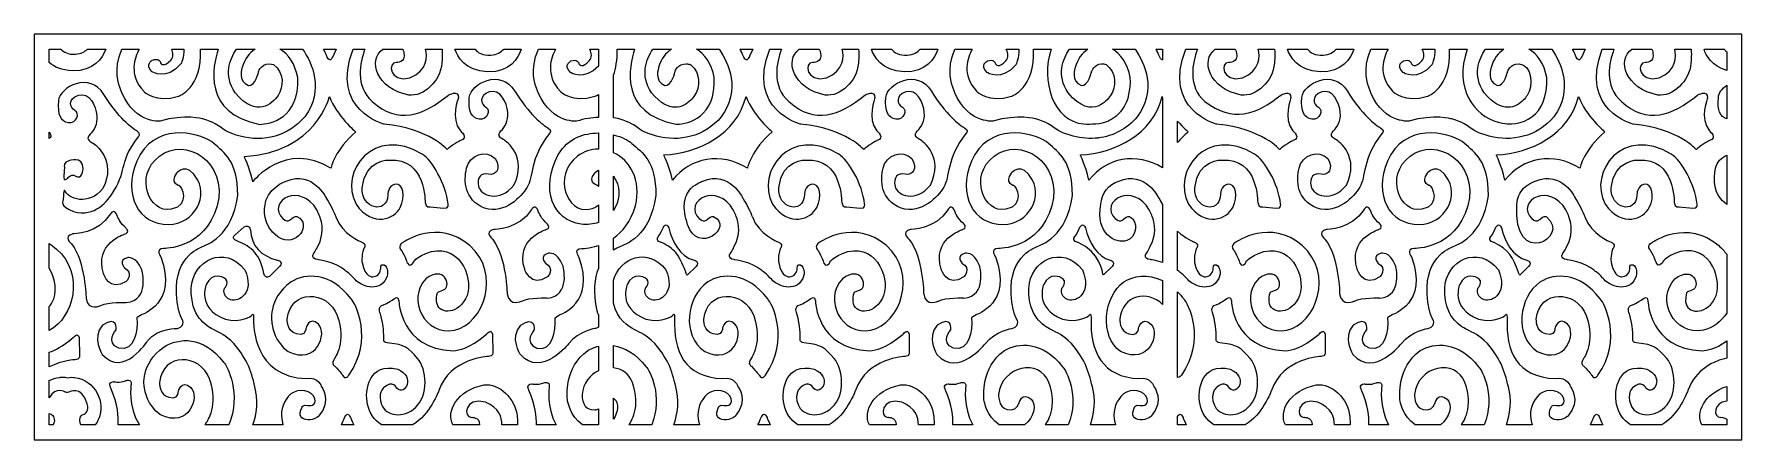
# Model space of a CAD drawing. Header units: centimetres. Extents: x -27.5 to -6.6, y -9.5 to -4.5.
import ezdxf

# ---------------------------------------------------------------- set-up
doc = ezdxf.new("R2010")
doc.units = ezdxf.units.CM
doc.header["$MEASUREMENT"] = 0
doc.layers.add('layer 1', color=7, linetype='Continuous')

msp = doc.modelspace()

# ---------------------------------------------------------------- linework, layer by layer
at = {"layer": 'layer 1', "color": 250}
for points, knots in [([(-27.5, -4.52225), (-27.5, -4.52225), (-20.5229, -4.52225), (-20.5229, -4.52225), (-20.5229, -4.52225), (-20.5229, -4.52225), (-13.5458, -4.52225), (-13.5458, -4.52225), (-13.5458, -4.52225), (-13.5458, -4.52225), (-13.5458, -4.52225), (-13.5458, -4.52225), (-13.5458, -4.52225), (-13.5458, -4.52225), (-6.5687, -4.52225), (-6.5687, -4.52225), (-6.5687, -4.52225), (-6.5687, -4.52225), (-6.5687, -9.5), (-6.5687, -9.5), (-6.5687, -9.5), (-6.5687, -9.5), (-13.5458, -9.5), (-13.5458, -9.5), (-13.5458, -9.5), (-13.5458, -9.5), (-13.5458, -9.5), (-13.5458, -9.5), (-13.5458, -9.5), (-13.5458, -9.5), (-20.5229, -9.5), (-20.5229, -9.5), (-20.5229, -9.5), (-20.5229, -9.5), (-27.5, -9.5), (-27.5, -9.5), (-27.5, -9.5), (-27.5, -9.5), (-27.5, -4.52225), (-27.5, -4.52225)], [0, 0, 0, 0, 0.09090909, 0.09090909, 0.09090909, 0.09090909, 0.18181818, 0.18181818, 0.18181818, 0.18181818, 0.27272727, 0.27272727, 0.27272727, 0.27272727, 0.36363636, 0.36363636, 0.36363636, 0.36363636, 0.45454545, 0.45454545, 0.45454545, 0.45454545, 0.54545455, 0.54545455, 0.54545455, 0.54545455, 0.63636364, 0.63636364, 0.63636364, 0.63636364, 0.72727273, 0.72727273, 0.72727273, 0.72727273, 0.81818182, 0.81818182, 0.81818182, 0.81818182, 1, 1, 1, 1]), ([(-26.84665, -4.70776), (-26.87855, -4.73721), (-26.92507, -4.76295), (-26.99222, -4.76922), (-26.99222, -4.76922), (-27.08413, -4.77343), (-27.13984, -4.74286), (-27.17337, -4.70776), (-27.17337, -4.70776), (-27.17337, -4.70776), (-27.31449, -4.70776), (-27.31449, -4.70776), (-27.31449, -4.70776), (-27.31449, -4.70776), (-27.31449, -4.87191), (-27.31449, -4.87191), (-27.31449, -4.87191), (-27.25305, -4.92481), (-27.16296, -4.96737), (-27.0314, -4.97159), (-27.0314, -4.97159), (-26.76613, -4.98008), (-26.66252, -4.81508), (-26.62326, -4.70776), (-26.62326, -4.70776), (-26.62326, -4.70776), (-26.84665, -4.70776), (-26.84665, -4.70776)], [0, 0, 0, 0, 0.125, 0.125, 0.125, 0.125, 0.25, 0.25, 0.25, 0.25, 0.375, 0.375, 0.375, 0.375, 0.5, 0.5, 0.5, 0.5, 0.625, 0.625, 0.625, 0.625, 0.75, 0.75, 0.75, 0.75, 1, 1, 1, 1]), ([(-26.42386, -4.70776), (-26.53797, -4.95978), (-26.45515, -5.16099), (-26.45515, -5.16099), (-26.45515, -5.16099), (-26.30439, -5.62302), (-25.95732, -5.59056), (-25.95732, -5.59056), (-25.95732, -5.59056), (-25.65344, -5.49997), (-25.43201, -5.56338), (-25.43201, -5.56338), (-25.43201, -5.56338), (-25.15169, -5.64945), (-25.26005, -5.69701), (-24.97501, -5.77401), (-24.97501, -5.77401), (-24.68998, -5.85102), (-24.38374, -5.77401), (-24.18351, -5.5362), (-24.18351, -5.5362), (-23.94185, -5.20406), (-24.09213, -4.87844), (-24.20921, -4.70776), (-24.20921, -4.70776), (-24.20921, -4.70776), (-24.48856, -4.70776), (-24.48856, -4.70776), (-24.48856, -4.70776), (-24.38806, -4.76497), (-24.30246, -4.88056), (-24.2691, -5.0553), (-24.2691, -5.0553), (-24.24711, -5.56565), (-24.61774, -5.62604), (-24.73395, -5.62906), (-24.73395, -5.62906), (-25.43926, -5.49294), (-25.31269, -4.91276), (-25.24403, -4.70776), (-25.24403, -4.70776), (-25.24403, -4.70776), (-25.45908, -4.70776), (-25.45908, -4.70776), (-25.45908, -4.70776), (-25.443, -5.19094), (-25.73118, -5.2848), (-25.73118, -5.2848), (-25.73118, -5.2848), (-26.00679, -5.3754), (-26.15755, -5.22365), (-26.15755, -5.22365), (-26.15755, -5.22365), (-26.34417, -5.0216), (-26.27042, -4.81151), (-26.21289, -4.70776), (-26.21289, -4.70776), (-26.21289, -4.70776), (-26.42386, -4.70776), (-26.42386, -4.70776)], [0, 0, 0, 0, 0.0625, 0.0625, 0.0625, 0.0625, 0.125, 0.125, 0.125, 0.125, 0.1875, 0.1875, 0.1875, 0.1875, 0.25, 0.25, 0.25, 0.25, 0.3125, 0.3125, 0.3125, 0.3125, 0.375, 0.375, 0.375, 0.375, 0.4375, 0.4375, 0.4375, 0.4375, 0.5, 0.5, 0.5, 0.5, 0.5625, 0.5625, 0.5625, 0.5625, 0.625, 0.625, 0.625, 0.625, 0.6875, 0.6875, 0.6875, 0.6875, 0.75, 0.75, 0.75, 0.75, 0.8125, 0.8125, 0.8125, 0.8125, 0.875, 0.875, 0.875, 0.875, 1, 1, 1, 1]), ([(-25.81341, -4.70776), (-25.79513, -4.75122), (-25.7881, -4.80154), (-25.82365, -4.84006), (-25.82365, -4.84006), (-25.90653, -4.92986), (-25.95218, -4.89299), (-25.95311, -4.86566), (-25.95311, -4.86566), (-25.95311, -4.86566), (-25.97097, -4.81016), (-26.05044, -4.84103), (-26.05044, -4.84103), (-26.05044, -4.84103), (-26.14921, -4.89135), (-26.05289, -4.98324), (-26.05289, -4.98324), (-26.05289, -4.98324), (-25.88012, -5.09809), (-25.70052, -4.88857), (-25.70052, -4.88857), (-25.70052, -4.88857), (-25.66127, -4.80814), (-25.66337, -4.70776), (-25.66337, -4.70776), (-25.66337, -4.70776), (-25.81341, -4.70776), (-25.81341, -4.70776)], [0, 0, 0, 0, 0.125, 0.125, 0.125, 0.125, 0.25, 0.25, 0.25, 0.25, 0.375, 0.375, 0.375, 0.375, 0.5, 0.5, 0.5, 0.5, 0.625, 0.625, 0.625, 0.625, 0.75, 0.75, 0.75, 0.75, 1, 1, 1, 1]), ([(-25.02, -4.70776), (-25.10306, -4.83146), (-25.18135, -5.02146), (-25.03626, -5.24404), (-25.03626, -5.24404), (-24.77007, -5.55659), (-24.58162, -5.37766), (-24.51095, -5.27574), (-24.51095, -5.27574), (-24.44028, -5.17383), (-24.43321, -4.98811), (-24.56513, -4.89525), (-24.56513, -4.89525), (-24.70882, -4.85222), (-24.74887, -4.98131), (-24.74887, -4.98131), (-24.74887, -4.98131), (-24.74887, -4.98131), (-24.78656, -5.1625), (-24.87372, -5.15118), (-24.87372, -5.15118), (-25.00799, -5.11041), (-24.95067, -4.93148), (-24.95067, -4.93148), (-24.95067, -4.93148), (-24.92061, -4.82496), (-24.86283, -4.75029), (-24.79289, -4.70776), (-24.79289, -4.70776), (-24.79289, -4.70776), (-25.02, -4.70776), (-25.02, -4.70776)], [0, 0, 0, 0, 0.11111111, 0.11111111, 0.11111111, 0.11111111, 0.22222222, 0.22222222, 0.22222222, 0.22222222, 0.33333333, 0.33333333, 0.33333333, 0.33333333, 0.44444444, 0.44444444, 0.44444444, 0.44444444, 0.55555556, 0.55555556, 0.55555556, 0.55555556, 0.66666667, 0.66666667, 0.66666667, 0.66666667, 0.77777778, 0.77777778, 0.77777778, 0.77777778, 1, 1, 1, 1]), ([(-23.95232, -4.70776), (-23.939, -4.73126), (-23.92886, -4.75534), (-23.90817, -4.80547), (-23.90817, -4.80547), (-23.87237, -4.86427), (-23.85745, -4.83272), (-23.83954, -4.7983), (-23.83954, -4.7983), (-23.83954, -4.7983), (-23.82104, -4.75474), (-23.7978, -4.70776), (-23.7978, -4.70776), (-23.7978, -4.70776), (-23.95232, -4.70776), (-23.95232, -4.70776)], [0, 0, 0, 0, 0.2, 0.2, 0.2, 0.2, 0.4, 0.4, 0.4, 0.4, 0.6, 0.6, 0.6, 0.6, 1, 1, 1, 1]), ([(-23.58961, -4.70776), (-23.87836, -5.45586), (-23.2089, -5.62712), (-23.2089, -5.62712), (-23.2089, -5.62712), (-22.64354, -5.68601), (-22.43625, -5.93967), (-22.43625, -5.93967), (-22.43625, -5.93967), (-22.40327, -5.8989), (-22.27606, -5.82643), (-22.27606, -5.82643), (-22.27606, -5.82643), (-22.1677, -5.79925), (-22.27606, -5.70866), (-22.27606, -5.70866), (-22.27606, -5.70866), (-22.40327, -5.55918), (-22.29962, -5.30551), (-22.29962, -5.30551), (-22.29962, -5.30551), (-22.29491, -5.20133), (-22.42211, -5.26927), (-22.42211, -5.26927), (-22.42211, -5.26927), (-22.73777, -5.52747), (-23.03929, -5.63165), (-23.35495, -5.35081), (-23.35495, -5.35081), (-23.5698, -5.15966), (-23.50746, -4.87201), (-23.44573, -4.70776), (-23.44573, -4.70776), (-23.44573, -4.70776), (-23.58961, -4.70776), (-23.58961, -4.70776)], [0, 0, 0, 0, 0.1, 0.1, 0.1, 0.1, 0.2, 0.2, 0.2, 0.2, 0.3, 0.3, 0.3, 0.3, 0.4, 0.4, 0.4, 0.4, 0.5, 0.5, 0.5, 0.5, 0.6, 0.6, 0.6, 0.6, 0.7, 0.7, 0.7, 0.7, 0.8, 0.8, 0.8, 0.8, 1, 1, 1, 1]), ([(-23.22713, -4.70776), (-23.415, -4.84031), (-23.30511, -5.19139), (-22.90841, -5.26944), (-22.90841, -5.26944), (-22.72784, -5.29329), (-22.5197, -5.10118), (-22.50316, -4.87991), (-22.50316, -4.87991), (-22.50316, -4.87991), (-22.49259, -4.78883), (-22.50035, -4.70776), (-22.50035, -4.70776), (-22.50035, -4.70776), (-22.70175, -4.70776), (-22.70175, -4.70776), (-22.70175, -4.70776), (-22.67941, -4.79581), (-22.67241, -4.96255), (-22.89325, -5.05878), (-22.89325, -5.05878), (-23.14549, -5.1237), (-23.17306, -4.86534), (-23.06141, -4.87064), (-23.06141, -4.87064), (-23.06141, -4.87064), (-22.94424, -4.87991), (-22.96768, -4.75272), (-22.96768, -4.75272), (-22.96768, -4.75272), (-22.97038, -4.73097), (-22.98305, -4.70776), (-22.98305, -4.70776), (-22.98305, -4.70776), (-23.22713, -4.70776), (-23.22713, -4.70776)], [0, 0, 0, 0, 0.1, 0.1, 0.1, 0.1, 0.2, 0.2, 0.2, 0.2, 0.3, 0.3, 0.3, 0.3, 0.4, 0.4, 0.4, 0.4, 0.5, 0.5, 0.5, 0.5, 0.6, 0.6, 0.6, 0.6, 0.7, 0.7, 0.7, 0.7, 0.8, 0.8, 0.8, 0.8, 1, 1, 1, 1]), ([(-22.34205, -4.70776), (-22.31361, -4.79453), (-22.22104, -4.97555), (-21.94231, -4.98448), (-21.94231, -4.98448), (-21.66616, -4.99332), (-21.56521, -4.81415), (-21.52968, -4.70776), (-21.52968, -4.70776), (-21.52968, -4.70776), (-21.74469, -4.70776), (-21.74469, -4.70776), (-21.74469, -4.70776), (-21.77649, -4.7423), (-21.82633, -4.77494), (-21.90314, -4.78212), (-21.90314, -4.78212), (-22.00618, -4.78683), (-22.06374, -4.74784), (-22.09553, -4.70776), (-22.09553, -4.70776), (-22.09553, -4.70776), (-22.34205, -4.70776), (-22.34205, -4.70776)], [0, 0, 0, 0, 0.14285714, 0.14285714, 0.14285714, 0.14285714, 0.28571429, 0.28571429, 0.28571429, 0.28571429, 0.42857143, 0.42857143, 0.42857143, 0.42857143, 0.57142857, 0.57142857, 0.57142857, 0.57142857, 0.71428571, 0.71428571, 0.71428571, 0.71428571, 1, 1, 1, 1]), ([(-21.31984, -4.70776), (-21.43387, -4.95972), (-21.35107, -5.16086), (-21.35107, -5.16086), (-21.35107, -5.16086), (-21.20031, -5.62289), (-20.85325, -5.59043), (-20.85325, -5.59043), (-20.85325, -5.59043), (-20.75314, -5.56058), (-20.66198, -5.54746), (-20.58474, -5.54327), (-20.58474, -5.54327), (-20.58474, -5.54327), (-20.58474, -5.2639), (-20.58474, -5.2639), (-20.58474, -5.2639), (-20.61015, -5.27914), (-20.6271, -5.28467), (-20.6271, -5.28467), (-20.6271, -5.28467), (-20.90272, -5.37527), (-21.05348, -5.22352), (-21.05348, -5.22352), (-21.05348, -5.22352), (-21.24001, -5.02156), (-21.16641, -4.81156), (-21.10889, -4.70776), (-21.10889, -4.70776), (-21.10889, -4.70776), (-21.31984, -4.70776), (-21.31984, -4.70776)], [0, 0, 0, 0, 0.11111111, 0.11111111, 0.11111111, 0.11111111, 0.22222222, 0.22222222, 0.22222222, 0.22222222, 0.33333333, 0.33333333, 0.33333333, 0.33333333, 0.44444444, 0.44444444, 0.44444444, 0.44444444, 0.55555556, 0.55555556, 0.55555556, 0.55555556, 0.66666667, 0.66666667, 0.66666667, 0.66666667, 0.77777778, 0.77777778, 0.77777778, 0.77777778, 1, 1, 1, 1]), ([(-20.69004, -4.70776), (-20.6684, -4.7535), (-20.65686, -4.80915), (-20.69542, -4.85093), (-20.69542, -4.85093), (-20.7783, -4.94074), (-20.82395, -4.90386), (-20.82488, -4.87653), (-20.82488, -4.87653), (-20.82488, -4.87653), (-20.84274, -4.82103), (-20.92221, -4.8519), (-20.92221, -4.8519), (-20.92221, -4.8519), (-21.02098, -4.90222), (-20.92465, -4.99411), (-20.92465, -4.99411), (-20.92465, -4.99411), (-20.75978, -5.10365), (-20.58474, -4.91341), (-20.58474, -4.91341), (-20.58474, -4.91341), (-20.58474, -4.70776), (-20.58474, -4.70776), (-20.58474, -4.70776), (-20.58474, -4.70776), (-20.69004, -4.70776), (-20.69004, -4.70776)], [0, 0, 0, 0, 0.125, 0.125, 0.125, 0.125, 0.25, 0.25, 0.25, 0.25, 0.375, 0.375, 0.375, 0.375, 0.5, 0.5, 0.5, 0.5, 0.625, 0.625, 0.625, 0.625, 0.75, 0.75, 0.75, 0.75, 1, 1, 1, 1]), ([(-20.355, -4.70776), (-20.35056, -4.84171), (-20.36953, -4.9457), (-20.39923, -5.02609), (-20.39923, -5.02609), (-20.39923, -5.02609), (-20.39923, -5.54981), (-20.39923, -5.54981), (-20.39923, -5.54981), (-20.35354, -5.55593), (-20.32794, -5.56325), (-20.32794, -5.56325), (-20.32794, -5.56325), (-20.04761, -5.64932), (-20.15597, -5.69688), (-19.87094, -5.77388), (-19.87094, -5.77388), (-19.73163, -5.81152), (-19.58727, -5.81234), (-19.45269, -5.77561), (-19.45269, -5.77561), (-19.45269, -5.77561), (-19.45269, -5.77614), (-19.45269, -5.77614), (-19.45269, -5.77614), (-19.31132, -5.73787), (-19.18068, -5.65822), (-19.07794, -5.5362), (-19.07794, -5.5362), (-18.83628, -5.20406), (-18.98656, -4.87844), (-19.10364, -4.70776), (-19.10364, -4.70776), (-19.10364, -4.70776), (-19.38298, -4.70776), (-19.38298, -4.70776), (-19.38298, -4.70776), (-19.28249, -4.76497), (-19.19689, -4.88056), (-19.16353, -5.0553), (-19.16353, -5.0553), (-19.14223, -5.5498), (-19.48953, -5.62186), (-19.61684, -5.6286), (-19.61684, -5.6286), (-19.61684, -5.6286), (-19.61684, -5.62839), (-19.61684, -5.62839), (-19.61684, -5.62839), (-19.62148, -5.62865), (-19.62583, -5.62883), (-19.62988, -5.62893), (-19.62988, -5.62893), (-20.33504, -5.49284), (-20.20866, -4.91287), (-20.14, -4.70776), (-20.14, -4.70776), (-20.14, -4.70776), (-20.355, -4.70776), (-20.355, -4.70776)], [0, 0, 0, 0, 0.0625, 0.0625, 0.0625, 0.0625, 0.125, 0.125, 0.125, 0.125, 0.1875, 0.1875, 0.1875, 0.1875, 0.25, 0.25, 0.25, 0.25, 0.3125, 0.3125, 0.3125, 0.3125, 0.375, 0.375, 0.375, 0.375, 0.4375, 0.4375, 0.4375, 0.4375, 0.5, 0.5, 0.5, 0.5, 0.5625, 0.5625, 0.5625, 0.5625, 0.625, 0.625, 0.625, 0.625, 0.6875, 0.6875, 0.6875, 0.6875, 0.75, 0.75, 0.75, 0.75, 0.8125, 0.8125, 0.8125, 0.8125, 0.875, 0.875, 0.875, 0.875, 1, 1, 1, 1]), ([(-19.91601, -4.70776), (-19.99904, -4.83146), (-20.07723, -5.02141), (-19.93218, -5.24391), (-19.93218, -5.24391), (-19.71104, -5.50357), (-19.54357, -5.42401), (-19.45269, -5.33121), (-19.45269, -5.33121), (-19.45269, -5.33121), (-19.45269, -5.33285), (-19.45269, -5.33285), (-19.45269, -5.33285), (-19.4335, -5.31348), (-19.41766, -5.29345), (-19.40538, -5.27574), (-19.40538, -5.27574), (-19.33596, -5.17563), (-19.32792, -4.99467), (-19.45269, -4.90027), (-19.45269, -4.90027), (-19.45269, -4.90027), (-19.45269, -4.9013), (-19.45269, -4.9013), (-19.45269, -4.9013), (-19.45542, -4.8992), (-19.45819, -4.89713), (-19.46105, -4.89512), (-19.46105, -4.89512), (-19.47622, -4.89057), (-19.49023, -4.88797), (-19.50316, -4.88691), (-19.50316, -4.88691), (-19.55993, -4.88275), (-19.59567, -4.90884), (-19.61684, -4.93463), (-19.61684, -4.93463), (-19.61684, -4.93463), (-19.61684, -4.93271), (-19.61684, -4.93271), (-19.61684, -4.93271), (-19.63722, -4.95676), (-19.64479, -4.98118), (-19.64479, -4.98118), (-19.64479, -4.98118), (-19.64479, -4.98118), (-19.68249, -5.16237), (-19.76964, -5.15105), (-19.76964, -5.15105), (-19.90392, -5.11028), (-19.8466, -4.93136), (-19.8466, -4.93136), (-19.8466, -4.93136), (-19.81657, -4.82494), (-19.75888, -4.75031), (-19.68904, -4.70776), (-19.68904, -4.70776), (-19.68904, -4.70776), (-19.91601, -4.70776), (-19.91601, -4.70776)], [0, 0, 0, 0, 0.0625, 0.0625, 0.0625, 0.0625, 0.125, 0.125, 0.125, 0.125, 0.1875, 0.1875, 0.1875, 0.1875, 0.25, 0.25, 0.25, 0.25, 0.3125, 0.3125, 0.3125, 0.3125, 0.375, 0.375, 0.375, 0.375, 0.4375, 0.4375, 0.4375, 0.4375, 0.5, 0.5, 0.5, 0.5, 0.5625, 0.5625, 0.5625, 0.5625, 0.625, 0.625, 0.625, 0.625, 0.6875, 0.6875, 0.6875, 0.6875, 0.75, 0.75, 0.75, 0.75, 0.8125, 0.8125, 0.8125, 0.8125, 0.875, 0.875, 0.875, 0.875, 1, 1, 1, 1]), ([(-18.84675, -4.70776), (-18.83343, -4.73126), (-18.82329, -4.75534), (-18.8026, -4.80547), (-18.8026, -4.80547), (-18.76679, -4.86427), (-18.75187, -4.83272), (-18.73397, -4.7983), (-18.73397, -4.7983), (-18.73397, -4.7983), (-18.71547, -4.75474), (-18.69223, -4.70776), (-18.69223, -4.70776), (-18.69223, -4.70776), (-18.84675, -4.70776), (-18.84675, -4.70776)], [0, 0, 0, 0, 0.2, 0.2, 0.2, 0.2, 0.4, 0.4, 0.4, 0.4, 0.6, 0.6, 0.6, 0.6, 1, 1, 1, 1]), ([(-18.48404, -4.70776), (-18.77278, -5.45586), (-18.10333, -5.62712), (-18.10333, -5.62712), (-18.10333, -5.62712), (-17.53797, -5.68601), (-17.33067, -5.93967), (-17.33067, -5.93967), (-17.33067, -5.93967), (-17.2977, -5.8989), (-17.17049, -5.82643), (-17.17049, -5.82643), (-17.17049, -5.82643), (-17.06213, -5.79925), (-17.17049, -5.70866), (-17.17049, -5.70866), (-17.17049, -5.70866), (-17.2977, -5.55918), (-17.19405, -5.30551), (-17.19405, -5.30551), (-17.19405, -5.30551), (-17.18934, -5.20133), (-17.31654, -5.26927), (-17.31654, -5.26927), (-17.31654, -5.26927), (-17.6322, -5.52747), (-17.93372, -5.63165), (-18.24938, -5.35081), (-18.24938, -5.35081), (-18.46423, -5.15966), (-18.40189, -4.87201), (-18.34016, -4.70776), (-18.34016, -4.70776), (-18.34016, -4.70776), (-18.48404, -4.70776), (-18.48404, -4.70776)], [0, 0, 0, 0, 0.1, 0.1, 0.1, 0.1, 0.2, 0.2, 0.2, 0.2, 0.3, 0.3, 0.3, 0.3, 0.4, 0.4, 0.4, 0.4, 0.5, 0.5, 0.5, 0.5, 0.6, 0.6, 0.6, 0.6, 0.7, 0.7, 0.7, 0.7, 0.8, 0.8, 0.8, 0.8, 1, 1, 1, 1]), ([(-18.12156, -4.70776), (-18.30943, -4.84031), (-18.19953, -5.19139), (-17.80283, -5.26944), (-17.80283, -5.26944), (-17.62227, -5.29329), (-17.41413, -5.10118), (-17.39759, -4.87991), (-17.39759, -4.87991), (-17.39759, -4.87991), (-17.38702, -4.78883), (-17.39478, -4.70776), (-17.39478, -4.70776), (-17.39478, -4.70776), (-17.59618, -4.70776), (-17.59618, -4.70776), (-17.59618, -4.70776), (-17.57384, -4.79581), (-17.56684, -4.96255), (-17.78767, -5.05878), (-17.78767, -5.05878), (-18.03992, -5.1237), (-18.06749, -4.86534), (-17.95584, -4.87064), (-17.95584, -4.87064), (-17.95584, -4.87064), (-17.83867, -4.87991), (-17.8621, -4.75272), (-17.8621, -4.75272), (-17.8621, -4.75272), (-17.86481, -4.73097), (-17.87748, -4.70776), (-17.87748, -4.70776), (-17.87748, -4.70776), (-18.12156, -4.70776), (-18.12156, -4.70776)], [0, 0, 0, 0, 0.1, 0.1, 0.1, 0.1, 0.2, 0.2, 0.2, 0.2, 0.3, 0.3, 0.3, 0.3, 0.4, 0.4, 0.4, 0.4, 0.5, 0.5, 0.5, 0.5, 0.6, 0.6, 0.6, 0.6, 0.7, 0.7, 0.7, 0.7, 0.8, 0.8, 0.8, 0.8, 1, 1, 1, 1]), ([(-17.23648, -4.70776), (-17.20804, -4.79453), (-17.11547, -4.97555), (-16.83674, -4.98448), (-16.83674, -4.98448), (-16.56059, -4.99332), (-16.45964, -4.81415), (-16.42411, -4.70776), (-16.42411, -4.70776), (-16.42411, -4.70776), (-16.63912, -4.70776), (-16.63912, -4.70776), (-16.63912, -4.70776), (-16.67092, -4.7423), (-16.72076, -4.77494), (-16.79756, -4.78212), (-16.79756, -4.78212), (-16.90061, -4.78683), (-16.95817, -4.74784), (-16.98996, -4.70776), (-16.98996, -4.70776), (-16.98996, -4.70776), (-17.23648, -4.70776), (-17.23648, -4.70776)], [0, 0, 0, 0, 0.14285714, 0.14285714, 0.14285714, 0.14285714, 0.28571429, 0.28571429, 0.28571429, 0.28571429, 0.42857143, 0.42857143, 0.42857143, 0.42857143, 0.57142857, 0.57142857, 0.57142857, 0.57142857, 0.71428571, 0.71428571, 0.71428571, 0.71428571, 1, 1, 1, 1]), ([(-16.21427, -4.70776), (-16.3283, -4.95972), (-16.2455, -5.16086), (-16.2455, -5.16086), (-16.2455, -5.16086), (-16.09474, -5.62289), (-15.74768, -5.59043), (-15.74768, -5.59043), (-15.74768, -5.59043), (-15.44379, -5.49984), (-15.22236, -5.56325), (-15.22236, -5.56325), (-15.22236, -5.56325), (-14.94204, -5.64932), (-15.0504, -5.69688), (-14.76537, -5.77388), (-14.76537, -5.77388), (-14.66304, -5.80153), (-14.55799, -5.80931), (-14.45609, -5.79693), (-14.45609, -5.79693), (-14.45609, -5.79693), (-14.45609, -5.7964), (-14.45609, -5.7964), (-14.45609, -5.7964), (-14.27608, -5.7733), (-14.10625, -5.68717), (-13.97914, -5.5362), (-13.97914, -5.5362), (-13.73748, -5.20406), (-13.88775, -4.87844), (-14.00484, -4.70776), (-14.00484, -4.70776), (-14.00484, -4.70776), (-14.28418, -4.70776), (-14.28418, -4.70776), (-14.28418, -4.70776), (-14.18369, -4.76497), (-14.09809, -4.88056), (-14.06473, -5.0553), (-14.06473, -5.0553), (-14.05087, -5.37699), (-14.19299, -5.51988), (-14.32907, -5.58233), (-14.32907, -5.58233), (-14.32907, -5.58233), (-14.32907, -5.58458), (-14.32907, -5.58458), (-14.32907, -5.58458), (-14.4233, -5.62647), (-14.55415, -5.62924), (-14.63325, -5.62342), (-14.63325, -5.62342), (-15.01436, -5.59537), (-15.16263, -5.09073), (-15.03443, -4.70776), (-15.03443, -4.70776), (-15.03443, -4.70776), (-15.24943, -4.70776), (-15.24943, -4.70776), (-15.24943, -4.70776), (-15.23341, -5.19082), (-15.52153, -5.28467), (-15.52153, -5.28467), (-15.52153, -5.28467), (-15.79714, -5.37527), (-15.94791, -5.22352), (-15.94791, -5.22352), (-15.94791, -5.22352), (-16.13444, -5.02156), (-16.06084, -4.81156), (-16.00332, -4.70776), (-16.00332, -4.70776), (-16.00332, -4.70776), (-16.21427, -4.70776), (-16.21427, -4.70776)], [0, 0, 0, 0, 0.05, 0.05, 0.05, 0.05, 0.1, 0.1, 0.1, 0.1, 0.15, 0.15, 0.15, 0.15, 0.2, 0.2, 0.2, 0.2, 0.25, 0.25, 0.25, 0.25, 0.3, 0.3, 0.3, 0.3, 0.35, 0.35, 0.35, 0.35, 0.4, 0.4, 0.4, 0.4, 0.45, 0.45, 0.45, 0.45, 0.5, 0.5, 0.5, 0.5, 0.55, 0.55, 0.55, 0.55, 0.6, 0.6, 0.6, 0.6, 0.65, 0.65, 0.65, 0.65, 0.7, 0.7, 0.7, 0.7, 0.75, 0.75, 0.75, 0.75, 0.8, 0.8, 0.8, 0.8, 0.85, 0.85, 0.85, 0.85, 0.9, 0.9, 0.9, 0.9, 1, 1, 1, 1]), ([(-15.58447, -4.70776), (-15.56283, -4.7535), (-15.55129, -4.80915), (-15.58985, -4.85093), (-15.58985, -4.85093), (-15.67273, -4.94074), (-15.71838, -4.90386), (-15.71931, -4.87653), (-15.71931, -4.87653), (-15.71931, -4.87653), (-15.73716, -4.82103), (-15.81664, -4.8519), (-15.81664, -4.8519), (-15.81664, -4.8519), (-15.9154, -4.90222), (-15.81908, -4.99411), (-15.81908, -4.99411), (-15.81908, -4.99411), (-15.64631, -5.10896), (-15.46672, -4.89944), (-15.46672, -4.89944), (-15.46672, -4.89944), (-15.42459, -4.81314), (-15.42996, -4.70776), (-15.42996, -4.70776), (-15.42996, -4.70776), (-15.58447, -4.70776), (-15.58447, -4.70776)], [0, 0, 0, 0, 0.125, 0.125, 0.125, 0.125, 0.25, 0.25, 0.25, 0.25, 0.375, 0.375, 0.375, 0.375, 0.5, 0.5, 0.5, 0.5, 0.625, 0.625, 0.625, 0.625, 0.75, 0.75, 0.75, 0.75, 1, 1, 1, 1]), ([(-14.81044, -4.70776), (-14.89346, -4.83146), (-14.97165, -5.02141), (-14.82661, -5.24391), (-14.82661, -5.24391), (-14.67567, -5.42114), (-14.54974, -5.44032), (-14.45609, -5.40514), (-14.45609, -5.40514), (-14.45609, -5.40514), (-14.45609, -5.40324), (-14.45609, -5.40324), (-14.45609, -5.40324), (-14.38726, -5.37554), (-14.33642, -5.31878), (-14.30658, -5.27574), (-14.30658, -5.27574), (-14.23591, -5.17383), (-14.22884, -4.98811), (-14.36076, -4.89525), (-14.36076, -4.89525), (-14.38162, -4.889), (-14.4003, -4.88638), (-14.41698, -4.88647), (-14.41698, -4.88647), (-14.511, -4.89026), (-14.53922, -4.98118), (-14.53922, -4.98118), (-14.53922, -4.98118), (-14.53922, -4.98118), (-14.57691, -5.16237), (-14.66407, -5.15105), (-14.66407, -5.15105), (-14.79834, -5.11028), (-14.74102, -4.93136), (-14.74102, -4.93136), (-14.74102, -4.93136), (-14.711, -4.82494), (-14.65331, -4.75031), (-14.58346, -4.70776), (-14.58346, -4.70776), (-14.58346, -4.70776), (-14.81044, -4.70776), (-14.81044, -4.70776)], [0, 0, 0, 0, 0.08333333, 0.08333333, 0.08333333, 0.08333333, 0.16666667, 0.16666667, 0.16666667, 0.16666667, 0.25, 0.25, 0.25, 0.25, 0.33333333, 0.33333333, 0.33333333, 0.33333333, 0.41666667, 0.41666667, 0.41666667, 0.41666667, 0.5, 0.5, 0.5, 0.5, 0.58333333, 0.58333333, 0.58333333, 0.58333333, 0.66666667, 0.66666667, 0.66666667, 0.66666667, 0.75, 0.75, 0.75, 0.75, 0.83333333, 0.83333333, 0.83333333, 0.83333333, 1, 1, 1, 1]), ([(-13.74795, -4.70776), (-13.73463, -4.73126), (-13.72449, -4.75534), (-13.7038, -4.80547), (-13.7038, -4.80547), (-13.68955, -4.82887), (-13.67861, -4.83795), (-13.66947, -4.83824), (-13.66947, -4.83824), (-13.66947, -4.83824), (-13.66947, -4.70776), (-13.66947, -4.70776), (-13.66947, -4.70776), (-13.66947, -4.70776), (-13.74795, -4.70776), (-13.74795, -4.70776)], [0, 0, 0, 0, 0.2, 0.2, 0.2, 0.2, 0.4, 0.4, 0.4, 0.4, 0.6, 0.6, 0.6, 0.6, 1, 1, 1, 1]), ([(-13.38524, -4.70776), (-13.67398, -5.45586), (-13.00453, -5.62712), (-13.00453, -5.62712), (-13.00453, -5.62712), (-12.43917, -5.68601), (-12.23187, -5.93967), (-12.23187, -5.93967), (-12.23187, -5.93967), (-12.1989, -5.8989), (-12.07169, -5.82643), (-12.07169, -5.82643), (-12.07169, -5.82643), (-11.96333, -5.79925), (-12.07169, -5.70866), (-12.07169, -5.70866), (-12.07169, -5.70866), (-12.1989, -5.55918), (-12.09525, -5.30551), (-12.09525, -5.30551), (-12.09525, -5.30551), (-12.09054, -5.20133), (-12.21774, -5.26927), (-12.21774, -5.26927), (-12.21774, -5.26927), (-12.52326, -5.51732), (-12.81092, -5.60762), (-13.15058, -5.35081), (-13.15058, -5.35081), (-13.36543, -5.15966), (-13.30309, -4.87201), (-13.24136, -4.70776), (-13.24136, -4.70776), (-13.24136, -4.70776), (-13.38524, -4.70776), (-13.38524, -4.70776)], [0, 0, 0, 0, 0.1, 0.1, 0.1, 0.1, 0.2, 0.2, 0.2, 0.2, 0.3, 0.3, 0.3, 0.3, 0.4, 0.4, 0.4, 0.4, 0.5, 0.5, 0.5, 0.5, 0.6, 0.6, 0.6, 0.6, 0.7, 0.7, 0.7, 0.7, 0.8, 0.8, 0.8, 0.8, 1, 1, 1, 1]), ([(-13.02276, -4.70776), (-13.21063, -4.84031), (-13.10073, -5.19139), (-12.70403, -5.26944), (-12.70403, -5.26944), (-12.52347, -5.29329), (-12.31533, -5.10118), (-12.29879, -4.87991), (-12.29879, -4.87991), (-12.29879, -4.87991), (-12.28822, -4.78883), (-12.29598, -4.70776), (-12.29598, -4.70776), (-12.29598, -4.70776), (-12.49738, -4.70776), (-12.49738, -4.70776), (-12.49738, -4.70776), (-12.47504, -4.79581), (-12.46804, -4.96255), (-12.68887, -5.05878), (-12.68887, -5.05878), (-12.94112, -5.1237), (-12.96868, -4.86534), (-12.85704, -4.87064), (-12.85704, -4.87064), (-12.85704, -4.87064), (-12.73987, -4.87991), (-12.76331, -4.75272), (-12.76331, -4.75272), (-12.76331, -4.75272), (-12.76601, -4.73097), (-12.77868, -4.70776), (-12.77868, -4.70776), (-12.77868, -4.70776), (-13.02276, -4.70776), (-13.02276, -4.70776)], [0, 0, 0, 0, 0.1, 0.1, 0.1, 0.1, 0.2, 0.2, 0.2, 0.2, 0.3, 0.3, 0.3, 0.3, 0.4, 0.4, 0.4, 0.4, 0.5, 0.5, 0.5, 0.5, 0.6, 0.6, 0.6, 0.6, 0.7, 0.7, 0.7, 0.7, 0.8, 0.8, 0.8, 0.8, 1, 1, 1, 1]), ([(-12.13768, -4.70776), (-12.10924, -4.79453), (-12.01667, -4.97555), (-11.73794, -4.98448), (-11.73794, -4.98448), (-11.46179, -4.99332), (-11.36084, -4.81415), (-11.32531, -4.70776), (-11.32531, -4.70776), (-11.32531, -4.70776), (-11.54031, -4.70776), (-11.54031, -4.70776), (-11.54031, -4.70776), (-11.57212, -4.7423), (-11.62196, -4.77494), (-11.69877, -4.78212), (-11.69877, -4.78212), (-11.80181, -4.78683), (-11.85937, -4.74784), (-11.89116, -4.70776), (-11.89116, -4.70776), (-11.89116, -4.70776), (-12.13768, -4.70776), (-12.13768, -4.70776)], [0, 0, 0, 0, 0.14285714, 0.14285714, 0.14285714, 0.14285714, 0.28571429, 0.28571429, 0.28571429, 0.28571429, 0.42857143, 0.42857143, 0.42857143, 0.42857143, 0.57142857, 0.57142857, 0.57142857, 0.57142857, 0.71428571, 0.71428571, 0.71428571, 0.71428571, 1, 1, 1, 1]), ([(-11.11547, -4.70776), (-11.2295, -4.95972), (-11.1467, -5.16086), (-11.1467, -5.16086), (-11.1467, -5.16086), (-10.99594, -5.62289), (-10.64887, -5.59043), (-10.64887, -5.59043), (-10.64887, -5.59043), (-10.34499, -5.49984), (-10.12356, -5.56325), (-10.12356, -5.56325), (-10.12356, -5.56325), (-9.84324, -5.64932), (-9.9516, -5.69688), (-9.66657, -5.77388), (-9.66657, -5.77388), (-9.52726, -5.81152), (-9.3829, -5.81234), (-9.24832, -5.77561), (-9.24832, -5.77561), (-9.24832, -5.77561), (-9.24832, -5.77614), (-9.24832, -5.77614), (-9.24832, -5.77614), (-9.10695, -5.73787), (-8.9763, -5.65822), (-8.87357, -5.5362), (-8.87357, -5.5362), (-8.63191, -5.20406), (-8.78218, -4.87844), (-8.89926, -4.70776), (-8.89926, -4.70776), (-8.89926, -4.70776), (-9.17861, -4.70776), (-9.17861, -4.70776), (-9.17861, -4.70776), (-9.07812, -4.76497), (-8.99252, -4.88056), (-8.95916, -5.0553), (-8.95916, -5.0553), (-8.91858, -5.99708), (-10.26537, -5.6928), (-9.93563, -4.70776), (-9.93563, -4.70776), (-9.93563, -4.70776), (-10.15063, -4.70776), (-10.15063, -4.70776), (-10.15063, -4.70776), (-10.13461, -5.19082), (-10.42273, -5.28467), (-10.42273, -5.28467), (-10.42273, -5.28467), (-10.69834, -5.37527), (-10.84911, -5.22352), (-10.84911, -5.22352), (-10.84911, -5.22352), (-11.03564, -5.02156), (-10.96204, -4.81156), (-10.90451, -4.70776), (-10.90451, -4.70776), (-10.90451, -4.70776), (-11.11547, -4.70776), (-11.11547, -4.70776)], [0, 0, 0, 0, 0.05882353, 0.05882353, 0.05882353, 0.05882353, 0.11764706, 0.11764706, 0.11764706, 0.11764706, 0.17647059, 0.17647059, 0.17647059, 0.17647059, 0.23529412, 0.23529412, 0.23529412, 0.23529412, 0.29411765, 0.29411765, 0.29411765, 0.29411765, 0.35294118, 0.35294118, 0.35294118, 0.35294118, 0.41176471, 0.41176471, 0.41176471, 0.41176471, 0.47058824, 0.47058824, 0.47058824, 0.47058824, 0.52941176, 0.52941176, 0.52941176, 0.52941176, 0.58823529, 0.58823529, 0.58823529, 0.58823529, 0.64705882, 0.64705882, 0.64705882, 0.64705882, 0.70588235, 0.70588235, 0.70588235, 0.70588235, 0.76470588, 0.76470588, 0.76470588, 0.76470588, 0.82352941, 0.82352941, 0.82352941, 0.82352941, 0.88235294, 0.88235294, 0.88235294, 0.88235294, 1, 1, 1, 1]), ([(-10.48567, -4.70776), (-10.46403, -4.7535), (-10.45249, -4.80915), (-10.49105, -4.85093), (-10.49105, -4.85093), (-10.57393, -4.94074), (-10.61958, -4.90386), (-10.62051, -4.87653), (-10.62051, -4.87653), (-10.62051, -4.87653), (-10.63836, -4.82103), (-10.71784, -4.8519), (-10.71784, -4.8519), (-10.71784, -4.8519), (-10.81661, -4.90222), (-10.72028, -4.99411), (-10.72028, -4.99411), (-10.72028, -4.99411), (-10.54751, -5.10896), (-10.36792, -4.89944), (-10.36792, -4.89944), (-10.36792, -4.89944), (-10.32579, -4.81314), (-10.33115, -4.70776), (-10.33115, -4.70776), (-10.33115, -4.70776), (-10.48567, -4.70776), (-10.48567, -4.70776)], [0, 0, 0, 0, 0.125, 0.125, 0.125, 0.125, 0.25, 0.25, 0.25, 0.25, 0.375, 0.375, 0.375, 0.375, 0.5, 0.5, 0.5, 0.5, 0.625, 0.625, 0.625, 0.625, 0.75, 0.75, 0.75, 0.75, 1, 1, 1, 1]), ([(-9.71164, -4.70776), (-9.79466, -4.83146), (-9.87285, -5.02141), (-9.72781, -5.24391), (-9.72781, -5.24391), (-9.50667, -5.50357), (-9.33919, -5.42401), (-9.24832, -5.33121), (-9.24832, -5.33121), (-9.24832, -5.33121), (-9.24832, -5.33285), (-9.24832, -5.33285), (-9.24832, -5.33285), (-9.22913, -5.31348), (-9.21328, -5.29345), (-9.20101, -5.27574), (-9.20101, -5.27574), (-9.124, -5.16469), (-9.13215, -4.90057), (-9.29879, -4.88691), (-9.29879, -4.88691), (-9.35555, -4.88275), (-9.3913, -4.90884), (-9.41247, -4.93463), (-9.41247, -4.93463), (-9.41247, -4.93463), (-9.41247, -4.93271), (-9.41247, -4.93271), (-9.41247, -4.93271), (-9.43285, -4.95676), (-9.44042, -4.98118), (-9.44042, -4.98118), (-9.44042, -4.98118), (-9.44042, -4.98118), (-9.47811, -5.16237), (-9.56527, -5.15105), (-9.56527, -5.15105), (-9.69954, -5.11028), (-9.64222, -4.93136), (-9.64222, -4.93136), (-9.64222, -4.93136), (-9.6122, -4.82494), (-9.55451, -4.75031), (-9.48467, -4.70776), (-9.48467, -4.70776), (-9.48467, -4.70776), (-9.71164, -4.70776), (-9.71164, -4.70776)], [0, 0, 0, 0, 0.07692308, 0.07692308, 0.07692308, 0.07692308, 0.15384615, 0.15384615, 0.15384615, 0.15384615, 0.23076923, 0.23076923, 0.23076923, 0.23076923, 0.30769231, 0.30769231, 0.30769231, 0.30769231, 0.38461538, 0.38461538, 0.38461538, 0.38461538, 0.46153846, 0.46153846, 0.46153846, 0.46153846, 0.53846154, 0.53846154, 0.53846154, 0.53846154, 0.61538462, 0.61538462, 0.61538462, 0.61538462, 0.69230769, 0.69230769, 0.69230769, 0.69230769, 0.76923077, 0.76923077, 0.76923077, 0.76923077, 0.84615385, 0.84615385, 0.84615385, 0.84615385, 1, 1, 1, 1]), ([(-8.64238, -4.70776), (-8.62906, -4.73126), (-8.61892, -4.75534), (-8.59823, -4.80547), (-8.59823, -4.80547), (-8.56242, -4.86427), (-8.5475, -4.83272), (-8.5296, -4.7983), (-8.5296, -4.7983), (-8.5296, -4.7983), (-8.5111, -4.75474), (-8.48786, -4.70776), (-8.48786, -4.70776), (-8.48786, -4.70776), (-8.64238, -4.70776), (-8.64238, -4.70776)], [0, 0, 0, 0, 0.2, 0.2, 0.2, 0.2, 0.4, 0.4, 0.4, 0.4, 0.6, 0.6, 0.6, 0.6, 1, 1, 1, 1]), ([(-8.27967, -4.70776), (-8.56841, -5.45586), (-7.89896, -5.62712), (-7.89896, -5.62712), (-7.89896, -5.62712), (-7.3336, -5.68601), (-7.1263, -5.93967), (-7.1263, -5.93967), (-7.1263, -5.93967), (-7.09332, -5.8989), (-6.96612, -5.82643), (-6.96612, -5.82643), (-6.96612, -5.82643), (-6.85776, -5.79925), (-6.96612, -5.70866), (-6.96612, -5.70866), (-6.96612, -5.70866), (-7.09332, -5.55918), (-6.98967, -5.30551), (-6.98967, -5.30551), (-6.98967, -5.30551), (-6.98496, -5.20133), (-7.11217, -5.26927), (-7.11217, -5.26927), (-7.11217, -5.26927), (-7.42783, -5.52747), (-7.72935, -5.63165), (-8.04501, -5.35081), (-8.04501, -5.35081), (-8.25986, -5.15966), (-8.19752, -4.87201), (-8.13579, -4.70776), (-8.13579, -4.70776), (-8.13579, -4.70776), (-8.27967, -4.70776), (-8.27967, -4.70776)], [0, 0, 0, 0, 0.1, 0.1, 0.1, 0.1, 0.2, 0.2, 0.2, 0.2, 0.3, 0.3, 0.3, 0.3, 0.4, 0.4, 0.4, 0.4, 0.5, 0.5, 0.5, 0.5, 0.6, 0.6, 0.6, 0.6, 0.7, 0.7, 0.7, 0.7, 0.8, 0.8, 0.8, 0.8, 1, 1, 1, 1]), ([(-7.91719, -4.70776), (-8.10506, -4.84031), (-7.99516, -5.19139), (-7.59846, -5.26944), (-7.59846, -5.26944), (-7.41789, -5.29329), (-7.20976, -5.10118), (-7.19322, -4.87991), (-7.19322, -4.87991), (-7.19322, -4.87991), (-7.18265, -4.78883), (-7.1904, -4.70776), (-7.1904, -4.70776), (-7.1904, -4.70776), (-7.39181, -4.70776), (-7.39181, -4.70776), (-7.39181, -4.70776), (-7.36947, -4.79581), (-7.36247, -4.96255), (-7.5833, -5.05878), (-7.5833, -5.05878), (-7.83554, -5.1237), (-7.86311, -4.86534), (-7.75146, -4.87064), (-7.75146, -4.87064), (-7.75146, -4.87064), (-7.6343, -4.87991), (-7.65773, -4.75272), (-7.65773, -4.75272), (-7.65773, -4.75272), (-7.66043, -4.73097), (-7.6731, -4.70776), (-7.6731, -4.70776), (-7.6731, -4.70776), (-7.91719, -4.70776), (-7.91719, -4.70776)], [0, 0, 0, 0, 0.1, 0.1, 0.1, 0.1, 0.2, 0.2, 0.2, 0.2, 0.3, 0.3, 0.3, 0.3, 0.4, 0.4, 0.4, 0.4, 0.5, 0.5, 0.5, 0.5, 0.6, 0.6, 0.6, 0.6, 0.7, 0.7, 0.7, 0.7, 0.8, 0.8, 0.8, 0.8, 1, 1, 1, 1]), ([(-7.03211, -4.70776), (-7.0083, -4.7804), (-6.93952, -4.91908), (-6.75421, -4.96756), (-6.75421, -4.96756), (-6.75421, -4.96756), (-6.75421, -4.73883), (-6.75421, -4.73883), (-6.75421, -4.73883), (-6.76675, -4.72909), (-6.77709, -4.71846), (-6.78558, -4.70776), (-6.78558, -4.70776), (-6.78558, -4.70776), (-7.03211, -4.70776), (-7.03211, -4.70776)], [0, 0, 0, 0, 0.2, 0.2, 0.2, 0.2, 0.4, 0.4, 0.4, 0.4, 0.6, 0.6, 0.6, 0.6, 1, 1, 1, 1]), ([(-27.12602, -6.4357), (-27.08872, -6.54326), (-26.83285, -6.63662), (-26.6568, -6.41721), (-26.6568, -6.41721), (-26.48971, -6.07356), (-26.74035, -5.88059), (-26.78809, -5.85415), (-26.78809, -5.85415), (-26.83583, -5.82772), (-26.86269, -5.80128), (-26.81495, -5.75106), (-26.81495, -5.75106), (-26.76721, -5.70083), (-26.72245, -5.63738), (-26.7314, -5.52107), (-26.7314, -5.52107), (-26.74035, -5.40476), (-26.8239, -5.22764), (-26.95817, -5.27258), (-26.95817, -5.27258), (-27.09245, -5.31752), (-27.06261, -5.42591), (-26.99995, -5.46027), (-26.99995, -5.46027), (-26.93729, -5.49464), (-26.97608, -5.61359), (-27.08051, -5.6083), (-27.08051, -5.6083), (-27.176, -5.58716), (-27.21777, -5.51314), (-27.20285, -5.34131), (-27.20285, -5.34131), (-27.18793, -5.16949), (-26.81793, -4.97916), (-26.64487, -5.26201), (-26.64487, -5.26201), (-26.4718, -5.54486), (-26.29874, -5.67968), (-26.23906, -5.7114), (-26.23906, -5.7114), (-26.17938, -5.74312), (-26.22116, -5.78278), (-26.22116, -5.78278), (-26.22116, -5.78278), (-26.46285, -6.0881), (-26.35047, -6.15999), (-26.52559, -6.45155), (-26.52559, -6.45155), (-26.59725, -6.57086), (-26.75527, -6.77276), (-27.01636, -6.69875), (-27.01636, -6.69875), (-27.19356, -6.62725), (-27.14561, -6.57996), (-27.14378, -6.53604), (-27.14378, -6.53604), (-27.14378, -6.53604), (-27.13516, -6.40935), (-27.12602, -6.4357)], [0, 0, 0, 0, 0.0625, 0.0625, 0.0625, 0.0625, 0.125, 0.125, 0.125, 0.125, 0.1875, 0.1875, 0.1875, 0.1875, 0.25, 0.25, 0.25, 0.25, 0.3125, 0.3125, 0.3125, 0.3125, 0.375, 0.375, 0.375, 0.375, 0.4375, 0.4375, 0.4375, 0.4375, 0.5, 0.5, 0.5, 0.5, 0.5625, 0.5625, 0.5625, 0.5625, 0.625, 0.625, 0.625, 0.625, 0.6875, 0.6875, 0.6875, 0.6875, 0.75, 0.75, 0.75, 0.75, 0.8125, 0.8125, 0.8125, 0.8125, 0.875, 0.875, 0.875, 0.875, 1, 1, 1, 1]), ([(-21.18488, -5.74201), (-21.18488, -5.74201), (-21.14311, -5.70236), (-21.20278, -5.67064), (-21.20278, -5.67064), (-21.26246, -5.63891), (-21.43553, -5.50409), (-21.60859, -5.22124), (-21.60859, -5.22124), (-21.78165, -4.93839), (-22.15165, -5.12872), (-22.16657, -5.30055), (-22.16657, -5.30055), (-22.18149, -5.47237), (-22.13972, -5.54639), (-22.04424, -5.56754), (-22.04424, -5.56754), (-21.9398, -5.57283), (-21.90101, -5.45387), (-21.96367, -5.4195), (-21.96367, -5.4195), (-22.02633, -5.38514), (-22.05617, -5.27675), (-21.9219, -5.23182), (-21.9219, -5.23182), (-21.78762, -5.18688), (-21.70407, -5.36399), (-21.69512, -5.4803), (-21.69512, -5.4803), (-21.68617, -5.59662), (-21.73093, -5.66006), (-21.77867, -5.71029), (-21.77867, -5.71029), (-21.82641, -5.76051), (-21.79956, -5.78695), (-21.75182, -5.81338), (-21.75182, -5.81338), (-21.70407, -5.83982), (-21.45343, -6.03279), (-21.62053, -6.37645), (-21.62053, -6.37645), (-21.79657, -6.59586), (-22.02932, -6.50069), (-22.05319, -6.38966), (-22.05319, -6.38966), (-22.07706, -6.27864), (-22.02036, -6.21916), (-21.92936, -6.24163), (-21.92936, -6.24163), (-21.83835, -6.2641), (-21.7742, -6.16761), (-21.8473, -6.04865), (-21.8473, -6.04865), (-21.9577, -5.93102), (-22.16807, -6.009), (-22.20089, -6.16761), (-22.20089, -6.16761), (-22.23371, -6.32622), (-22.23222, -6.5496), (-21.98008, -6.65798), (-21.98008, -6.65798), (-21.71899, -6.732), (-21.53101, -6.51787), (-21.45641, -6.40024), (-21.45641, -6.40024), (-21.38182, -6.2826), (-21.42657, -6.04733), (-21.18488, -5.74201)], [0, 0, 0, 0, 0.05555556, 0.05555556, 0.05555556, 0.05555556, 0.11111111, 0.11111111, 0.11111111, 0.11111111, 0.16666667, 0.16666667, 0.16666667, 0.16666667, 0.22222222, 0.22222222, 0.22222222, 0.22222222, 0.27777778, 0.27777778, 0.27777778, 0.27777778, 0.33333333, 0.33333333, 0.33333333, 0.33333333, 0.38888889, 0.38888889, 0.38888889, 0.38888889, 0.44444444, 0.44444444, 0.44444444, 0.44444444, 0.5, 0.5, 0.5, 0.5, 0.55555556, 0.55555556, 0.55555556, 0.55555556, 0.61111111, 0.61111111, 0.61111111, 0.61111111, 0.66666667, 0.66666667, 0.66666667, 0.66666667, 0.72222222, 0.72222222, 0.72222222, 0.72222222, 0.77777778, 0.77777778, 0.77777778, 0.77777778, 0.83333333, 0.83333333, 0.83333333, 0.83333333, 0.88888889, 0.88888889, 0.88888889, 0.88888889, 1, 1, 1, 1]), ([(-16.07931, -5.74201), (-16.07931, -5.74201), (-16.03753, -5.70236), (-16.09721, -5.67064), (-16.09721, -5.67064), (-16.15689, -5.63891), (-16.32995, -5.50409), (-16.50302, -5.22124), (-16.50302, -5.22124), (-16.67608, -4.93839), (-17.04608, -5.12872), (-17.061, -5.30055), (-17.061, -5.30055), (-17.07592, -5.47237), (-17.03415, -5.54639), (-16.93866, -5.56754), (-16.93866, -5.56754), (-16.83423, -5.57283), (-16.79544, -5.45387), (-16.8581, -5.4195), (-16.8581, -5.4195), (-16.92076, -5.38514), (-16.9506, -5.27675), (-16.81633, -5.23182), (-16.81633, -5.23182), (-16.68205, -5.18688), (-16.5985, -5.36399), (-16.58955, -5.4803), (-16.58955, -5.4803), (-16.5806, -5.59662), (-16.62536, -5.66006), (-16.6731, -5.71029), (-16.6731, -5.71029), (-16.72084, -5.76051), (-16.69399, -5.78695), (-16.64625, -5.81338), (-16.64625, -5.81338), (-16.5985, -5.83982), (-16.34786, -6.03279), (-16.51495, -6.37645), (-16.51495, -6.37645), (-16.691, -6.59586), (-16.92374, -6.50069), (-16.94762, -6.38966), (-16.94762, -6.38966), (-16.97149, -6.27864), (-16.91479, -6.21916), (-16.82379, -6.24163), (-16.82379, -6.24163), (-16.73278, -6.2641), (-16.66862, -6.16761), (-16.74173, -6.04865), (-16.74173, -6.04865), (-16.85213, -5.93102), (-17.0625, -6.009), (-17.09532, -6.16761), (-17.09532, -6.16761), (-17.12814, -6.32622), (-17.12665, -6.5496), (-16.87451, -6.65798), (-16.87451, -6.65798), (-16.61342, -6.732), (-16.42544, -6.51787), (-16.35084, -6.40024), (-16.35084, -6.40024), (-16.27624, -6.2826), (-16.321, -6.04733), (-16.07931, -5.74201)], [0, 0, 0, 0, 0.05555556, 0.05555556, 0.05555556, 0.05555556, 0.11111111, 0.11111111, 0.11111111, 0.11111111, 0.16666667, 0.16666667, 0.16666667, 0.16666667, 0.22222222, 0.22222222, 0.22222222, 0.22222222, 0.27777778, 0.27777778, 0.27777778, 0.27777778, 0.33333333, 0.33333333, 0.33333333, 0.33333333, 0.38888889, 0.38888889, 0.38888889, 0.38888889, 0.44444444, 0.44444444, 0.44444444, 0.44444444, 0.5, 0.5, 0.5, 0.5, 0.55555556, 0.55555556, 0.55555556, 0.55555556, 0.61111111, 0.61111111, 0.61111111, 0.61111111, 0.66666667, 0.66666667, 0.66666667, 0.66666667, 0.72222222, 0.72222222, 0.72222222, 0.72222222, 0.77777778, 0.77777778, 0.77777778, 0.77777778, 0.83333333, 0.83333333, 0.83333333, 0.83333333, 0.88888889, 0.88888889, 0.88888889, 0.88888889, 1, 1, 1, 1]), ([(-10.98051, -5.74201), (-10.98051, -5.74201), (-10.93873, -5.70236), (-10.99841, -5.67064), (-10.99841, -5.67064), (-11.05809, -5.63891), (-11.23115, -5.50409), (-11.40422, -5.22124), (-11.40422, -5.22124), (-11.57728, -4.93839), (-11.94728, -5.12872), (-11.9622, -5.30055), (-11.9622, -5.30055), (-11.97712, -5.47237), (-11.93535, -5.54639), (-11.83986, -5.56754), (-11.83986, -5.56754), (-11.73543, -5.57283), (-11.69664, -5.45387), (-11.7593, -5.4195), (-11.7593, -5.4195), (-11.82196, -5.38514), (-11.8518, -5.27675), (-11.71752, -5.23182), (-11.71752, -5.23182), (-11.58325, -5.18688), (-11.4997, -5.36399), (-11.49075, -5.4803), (-11.49075, -5.4803), (-11.4818, -5.59662), (-11.52656, -5.66006), (-11.5743, -5.71029), (-11.5743, -5.71029), (-11.62204, -5.76051), (-11.59518, -5.78695), (-11.54745, -5.81338), (-11.54745, -5.81338), (-11.4997, -5.83982), (-11.24906, -6.03279), (-11.41615, -6.37645), (-11.41615, -6.37645), (-11.5922, -6.59586), (-11.82494, -6.50069), (-11.84882, -6.38966), (-11.84882, -6.38966), (-11.87269, -6.27864), (-11.81599, -6.21916), (-11.72498, -6.24163), (-11.72498, -6.24163), (-11.63398, -6.2641), (-11.56982, -6.16761), (-11.64293, -6.04865), (-11.64293, -6.04865), (-11.75333, -5.93102), (-11.96369, -6.009), (-11.99652, -6.16761), (-11.99652, -6.16761), (-12.02934, -6.32622), (-12.02785, -6.5496), (-11.77571, -6.65798), (-11.77571, -6.65798), (-11.51462, -6.732), (-11.32664, -6.51787), (-11.25204, -6.40024), (-11.25204, -6.40024), (-11.17744, -6.2826), (-11.2222, -6.04733), (-10.98051, -5.74201)], [0, 0, 0, 0, 0.05555556, 0.05555556, 0.05555556, 0.05555556, 0.11111111, 0.11111111, 0.11111111, 0.11111111, 0.16666667, 0.16666667, 0.16666667, 0.16666667, 0.22222222, 0.22222222, 0.22222222, 0.22222222, 0.27777778, 0.27777778, 0.27777778, 0.27777778, 0.33333333, 0.33333333, 0.33333333, 0.33333333, 0.38888889, 0.38888889, 0.38888889, 0.38888889, 0.44444444, 0.44444444, 0.44444444, 0.44444444, 0.5, 0.5, 0.5, 0.5, 0.55555556, 0.55555556, 0.55555556, 0.55555556, 0.61111111, 0.61111111, 0.61111111, 0.61111111, 0.66666667, 0.66666667, 0.66666667, 0.66666667, 0.72222222, 0.72222222, 0.72222222, 0.72222222, 0.77777778, 0.77777778, 0.77777778, 0.77777778, 0.83333333, 0.83333333, 0.83333333, 0.83333333, 0.88888889, 0.88888889, 0.88888889, 0.88888889, 1, 1, 1, 1]), ([(-6.75421, -5.14814), (-6.81205, -5.19056), (-6.85193, -5.24646), (-6.85663, -5.30055), (-6.85663, -5.30055), (-6.87047, -5.45991), (-6.83553, -5.53513), (-6.75421, -5.56208), (-6.75421, -5.56208), (-6.75421, -5.56208), (-6.75421, -5.14814), (-6.75421, -5.14814)], [0, 0, 0, 0, 0.25, 0.25, 0.25, 0.25, 0.5, 0.5, 0.5, 0.5, 1, 1, 1, 1]), ([(-24.8205, -6.33232), (-24.8205, -6.33232), (-24.42372, -5.82291), (-23.86324, -6.16696), (-23.86324, -6.16696), (-23.86324, -6.16696), (-23.81329, -5.93493), (-23.55803, -5.72157), (-23.55803, -5.72157), (-23.55803, -5.72157), (-23.79387, -5.52421), (-23.87989, -5.28684), (-23.87989, -5.28684), (-23.87989, -5.28684), (-24.04637, -5.98027), (-24.92594, -6.02294), (-24.92594, -6.02294), (-24.92594, -6.02294), (-24.8649, -6.1403), (-24.8205, -6.33232)], [0, 0, 0, 0, 0.16666667, 0.16666667, 0.16666667, 0.16666667, 0.33333333, 0.33333333, 0.33333333, 0.33333333, 0.5, 0.5, 0.5, 0.5, 0.66666667, 0.66666667, 0.66666667, 0.66666667, 1, 1, 1, 1]), ([(-18.75767, -6.16696), (-18.75767, -6.16696), (-18.70772, -5.93493), (-18.45245, -5.72157), (-18.45245, -5.72157), (-18.45245, -5.72157), (-18.6883, -5.52421), (-18.77432, -5.28684), (-18.77432, -5.28684), (-18.88583, -5.75091), (-19.35925, -5.98431), (-19.782, -6.00482), (-19.782, -6.00482), (-19.782, -6.00482), (-19.72096, -6.12218), (-19.67656, -6.3142), (-19.67656, -6.3142), (-19.45772, -6.03335), (-19.08232, -5.96768), (-18.75767, -6.16696)], [0, 0, 0, 0, 0.16666667, 0.16666667, 0.16666667, 0.16666667, 0.33333333, 0.33333333, 0.33333333, 0.33333333, 0.5, 0.5, 0.5, 0.5, 0.66666667, 0.66666667, 0.66666667, 0.66666667, 1, 1, 1, 1]), ([(-13.66947, -6.16059), (-13.66947, -6.16059), (-13.66947, -5.30276), (-13.66947, -5.30276), (-13.66947, -5.30276), (-13.67155, -5.29748), (-13.67358, -5.29217), (-13.67552, -5.28684), (-13.67552, -5.28684), (-13.78638, -5.74851), (-14.24987, -5.98413), (-14.67643, -6.00482), (-14.67643, -6.00482), (-14.67643, -6.00482), (-14.61539, -6.12218), (-14.57099, -6.3142), (-14.57099, -6.3142), (-14.35548, -6.03773), (-13.99373, -5.96704), (-13.66947, -6.16059)], [0, 0, 0, 0, 0.16666667, 0.16666667, 0.16666667, 0.16666667, 0.33333333, 0.33333333, 0.33333333, 0.33333333, 0.5, 0.5, 0.5, 0.5, 0.66666667, 0.66666667, 0.66666667, 0.66666667, 1, 1, 1, 1]), ([(-8.5533, -6.16696), (-8.5533, -6.16696), (-8.50335, -5.93493), (-8.24808, -5.72157), (-8.24808, -5.72157), (-8.24808, -5.72157), (-8.48393, -5.52421), (-8.56994, -5.28684), (-8.56994, -5.28684), (-8.68146, -5.75091), (-9.15487, -5.98431), (-9.57763, -6.00482), (-9.57763, -6.00482), (-9.57763, -6.00482), (-9.51659, -6.12218), (-9.47219, -6.3142), (-9.47219, -6.3142), (-9.25335, -6.03335), (-8.87795, -5.96768), (-8.5533, -6.16696)], [0, 0, 0, 0, 0.16666667, 0.16666667, 0.16666667, 0.16666667, 0.33333333, 0.33333333, 0.33333333, 0.33333333, 0.5, 0.5, 0.5, 0.5, 0.66666667, 0.66666667, 0.66666667, 0.66666667, 1, 1, 1, 1]), ([(-26.66462, -8.45367), (-26.66462, -8.45367), (-26.79967, -8.2453), (-26.66148, -8.09431), (-26.66148, -8.09431), (-26.47617, -7.96748), (-26.49501, -8.14867), (-26.49501, -8.14867), (-26.49501, -8.14867), (-26.49501, -8.14867), (-26.63635, -8.30268), (-26.4636, -8.37515), (-26.4636, -8.37515), (-26.26887, -8.41441), (-26.22804, -8.16981), (-26.2406, -8.00372), (-26.2406, -8.00372), (-26.2406, -8.00372), (-26.21547, -7.97956), (-26.18406, -7.96446), (-26.18406, -7.96446), (-26.18406, -7.96446), (-25.73178, -7.82253), (-25.9485, -7.2548), (-25.9485, -7.2548), (-25.9485, -7.2548), (-26.02074, -7.15364), (-25.91238, -7.15137), (-25.91238, -7.15137), (-25.91238, -7.15137), (-25.41298, -7.16496), (-25.25515, -6.63045), (-25.25515, -6.63045), (-25.12088, -6.07783), (-25.64854, -5.7766), (-25.9642, -6.01894), (-25.9642, -6.01894), (-26.27986, -6.26128), (-26.09141, -6.72558), (-25.82051, -6.67122), (-25.82051, -6.67122), (-25.57552, -6.61913), (-25.69801, -6.38132), (-25.72864, -6.37453), (-25.72864, -6.37453), (-25.72864, -6.37453), (-25.84642, -6.34961), (-25.75455, -6.22731), (-25.75455, -6.22731), (-25.75455, -6.22731), (-25.62499, -6.06877), (-25.49543, -6.31337), (-25.49543, -6.31337), (-25.36586, -6.55798), (-25.57316, -6.89771), (-25.91945, -6.85468), (-25.91945, -6.85468), (-26.26573, -6.81164), (-26.42591, -6.42209), (-26.20212, -6.00082), (-26.20212, -6.00082), (-25.95242, -5.59088), (-25.4224, -5.74716), (-25.29755, -5.86267), (-25.29755, -5.86267), (-25.1727, -5.97817), (-25.00309, -6.07556), (-25.00545, -6.50136), (-25.00545, -6.50136), (-25.06905, -7.00416), (-25.38471, -7.10608), (-25.45303, -7.13552), (-25.45303, -7.13552), (-25.52134, -7.16496), (-25.86055, -7.3235), (-25.72628, -7.9169), (-25.72628, -7.9169), (-25.72628, -7.9169), (-25.71686, -7.96219), (-25.69095, -8.01428), (-25.69095, -8.01428), (-25.69095, -8.01428), (-25.6297, -8.09129), (-25.74277, -8.13206), (-25.74277, -8.13206), (-25.74277, -8.13206), (-25.98411, -8.12507), (-26.1066, -8.28134), (-26.1066, -8.28134), (-26.1066, -8.28134), (-26.40314, -8.74357), (-26.66462, -8.45367)], [0, 0, 0, 0, 0.04166667, 0.04166667, 0.04166667, 0.04166667, 0.08333333, 0.08333333, 0.08333333, 0.08333333, 0.125, 0.125, 0.125, 0.125, 0.16666667, 0.16666667, 0.16666667, 0.16666667, 0.20833333, 0.20833333, 0.20833333, 0.20833333, 0.25, 0.25, 0.25, 0.25, 0.29166667, 0.29166667, 0.29166667, 0.29166667, 0.33333333, 0.33333333, 0.33333333, 0.33333333, 0.375, 0.375, 0.375, 0.375, 0.41666667, 0.41666667, 0.41666667, 0.41666667, 0.45833333, 0.45833333, 0.45833333, 0.45833333, 0.5, 0.5, 0.5, 0.5, 0.54166667, 0.54166667, 0.54166667, 0.54166667, 0.58333333, 0.58333333, 0.58333333, 0.58333333, 0.625, 0.625, 0.625, 0.625, 0.66666667, 0.66666667, 0.66666667, 0.66666667, 0.70833333, 0.70833333, 0.70833333, 0.70833333, 0.75, 0.75, 0.75, 0.75, 0.79166667, 0.79166667, 0.79166667, 0.79166667, 0.83333333, 0.83333333, 0.83333333, 0.83333333, 0.875, 0.875, 0.875, 0.875, 0.91666667, 0.91666667, 0.91666667, 0.91666667, 1, 1, 1, 1]), ([(-22.42676, -6.6069), (-22.42676, -6.6069), (-22.40831, -6.66482), (-22.48066, -6.65692), (-22.48066, -6.65692), (-22.48066, -6.65692), (-22.64664, -6.64113), (-22.64664, -6.64113), (-22.64664, -6.64113), (-22.64664, -6.64113), (-22.70055, -6.65561), (-22.70764, -6.58978), (-22.70764, -6.58978), (-22.70764, -6.58978), (-22.69629, -6.03552), (-23.14599, -6.06711), (-23.14599, -6.06711), (-23.14599, -6.06711), (-23.44106, -6.05263), (-23.47936, -6.40678), (-23.47936, -6.40678), (-23.49638, -6.66219), (-23.17862, -6.73986), (-23.16443, -6.49762), (-23.16443, -6.49762), (-23.16443, -6.49762), (-23.16727, -6.3765), (-23.07222, -6.36465), (-23.07222, -6.36465), (-22.97717, -6.3528), (-22.94313, -6.51474), (-23.01264, -6.64902), (-23.01264, -6.64902), (-23.08215, -6.78331), (-23.34459, -6.90838), (-23.55455, -6.60821), (-23.55455, -6.60821), (-23.76722, -6.20964), (-23.33414, -5.63586), (-22.74452, -5.99339), (-22.74452, -5.99339), (-22.62252, -6.0658), (-22.45394, -6.36214), (-22.42676, -6.6069)], [0, 0, 0, 0, 0.08333333, 0.08333333, 0.08333333, 0.08333333, 0.16666667, 0.16666667, 0.16666667, 0.16666667, 0.25, 0.25, 0.25, 0.25, 0.33333333, 0.33333333, 0.33333333, 0.33333333, 0.41666667, 0.41666667, 0.41666667, 0.41666667, 0.5, 0.5, 0.5, 0.5, 0.58333333, 0.58333333, 0.58333333, 0.58333333, 0.66666667, 0.66666667, 0.66666667, 0.66666667, 0.75, 0.75, 0.75, 0.75, 0.83333333, 0.83333333, 0.83333333, 0.83333333, 1, 1, 1, 1]), ([(-17.32119, -6.6069), (-17.32119, -6.6069), (-17.30274, -6.66482), (-17.37509, -6.65692), (-17.37509, -6.65692), (-17.37509, -6.65692), (-17.54107, -6.64113), (-17.54107, -6.64113), (-17.54107, -6.64113), (-17.54107, -6.64113), (-17.59497, -6.65561), (-17.60207, -6.58978), (-17.60207, -6.58978), (-17.60207, -6.58978), (-17.59072, -6.03552), (-18.04042, -6.06711), (-18.04042, -6.06711), (-18.04042, -6.06711), (-18.33549, -6.05263), (-18.37379, -6.40678), (-18.37379, -6.40678), (-18.39081, -6.66219), (-18.07304, -6.73986), (-18.05886, -6.49762), (-18.05886, -6.49762), (-18.05886, -6.49762), (-18.06169, -6.3765), (-17.96665, -6.36465), (-17.96665, -6.36465), (-17.8716, -6.3528), (-17.83756, -6.51474), (-17.90707, -6.64902), (-17.90707, -6.64902), (-17.97658, -6.78331), (-18.23902, -6.90838), (-18.44897, -6.60821), (-18.44897, -6.60821), (-18.66165, -6.20964), (-18.22857, -5.63586), (-17.63895, -5.99339), (-17.63895, -5.99339), (-17.51695, -6.0658), (-17.34837, -6.36214), (-17.32119, -6.6069)], [0, 0, 0, 0, 0.08333333, 0.08333333, 0.08333333, 0.08333333, 0.16666667, 0.16666667, 0.16666667, 0.16666667, 0.25, 0.25, 0.25, 0.25, 0.33333333, 0.33333333, 0.33333333, 0.33333333, 0.41666667, 0.41666667, 0.41666667, 0.41666667, 0.5, 0.5, 0.5, 0.5, 0.58333333, 0.58333333, 0.58333333, 0.58333333, 0.66666667, 0.66666667, 0.66666667, 0.66666667, 0.75, 0.75, 0.75, 0.75, 0.83333333, 0.83333333, 0.83333333, 0.83333333, 1, 1, 1, 1]), ([(-16.43396, -8.45367), (-16.43396, -8.45367), (-16.56902, -8.2453), (-16.43081, -8.09431), (-16.43081, -8.09431), (-16.2455, -7.96748), (-16.26435, -8.14867), (-16.26435, -8.14867), (-16.26435, -8.14867), (-16.26435, -8.14867), (-16.40569, -8.30268), (-16.23294, -8.37515), (-16.23294, -8.37515), (-16.03821, -8.41441), (-15.99737, -8.16981), (-16.00994, -8.00372), (-16.00994, -8.00372), (-16.00994, -8.00372), (-15.98481, -7.97956), (-15.9534, -7.96446), (-15.9534, -7.96446), (-15.9534, -7.96446), (-15.50112, -7.82253), (-15.71784, -7.2548), (-15.71784, -7.2548), (-15.71784, -7.2548), (-15.79008, -7.15364), (-15.68172, -7.15137), (-15.68172, -7.15137), (-15.68172, -7.15137), (-15.18232, -7.16496), (-15.02449, -6.63045), (-15.02449, -6.63045), (-14.89022, -6.07783), (-15.41788, -5.7766), (-15.73354, -6.01894), (-15.73354, -6.01894), (-16.0492, -6.26128), (-15.86075, -6.72558), (-15.58985, -6.67122), (-15.58985, -6.67122), (-15.34486, -6.61913), (-15.46735, -6.38132), (-15.49798, -6.37453), (-15.49798, -6.37453), (-15.49798, -6.37453), (-15.61576, -6.34961), (-15.52389, -6.22731), (-15.52389, -6.22731), (-15.52389, -6.22731), (-15.39433, -6.06877), (-15.26477, -6.31337), (-15.26477, -6.31337), (-15.1352, -6.55798), (-15.3425, -6.89771), (-15.68878, -6.85468), (-15.68878, -6.85468), (-16.03506, -6.81164), (-16.19525, -6.42209), (-15.97146, -6.00082), (-15.97146, -6.00082), (-15.72176, -5.59088), (-15.19174, -5.74716), (-15.06689, -5.86267), (-15.06689, -5.86267), (-14.94204, -5.97817), (-14.77243, -6.07556), (-14.77479, -6.50136), (-14.77479, -6.50136), (-14.83839, -7.00416), (-15.15405, -7.10608), (-15.22236, -7.13552), (-15.22236, -7.13552), (-15.29068, -7.16496), (-15.62989, -7.3235), (-15.49562, -7.9169), (-15.49562, -7.9169), (-15.49562, -7.9169), (-15.4862, -7.96219), (-15.46028, -8.01428), (-15.46028, -8.01428), (-15.46028, -8.01428), (-15.39904, -8.09129), (-15.51211, -8.13206), (-15.51211, -8.13206), (-15.51211, -8.13206), (-15.71705, -8.1615), (-15.83954, -8.31778), (-15.83954, -8.31778), (-15.83954, -8.31778), (-16.17248, -8.74357), (-16.43396, -8.45367)], [0, 0, 0, 0, 0.04166667, 0.04166667, 0.04166667, 0.04166667, 0.08333333, 0.08333333, 0.08333333, 0.08333333, 0.125, 0.125, 0.125, 0.125, 0.16666667, 0.16666667, 0.16666667, 0.16666667, 0.20833333, 0.20833333, 0.20833333, 0.20833333, 0.25, 0.25, 0.25, 0.25, 0.29166667, 0.29166667, 0.29166667, 0.29166667, 0.33333333, 0.33333333, 0.33333333, 0.33333333, 0.375, 0.375, 0.375, 0.375, 0.41666667, 0.41666667, 0.41666667, 0.41666667, 0.45833333, 0.45833333, 0.45833333, 0.45833333, 0.5, 0.5, 0.5, 0.5, 0.54166667, 0.54166667, 0.54166667, 0.54166667, 0.58333333, 0.58333333, 0.58333333, 0.58333333, 0.625, 0.625, 0.625, 0.625, 0.66666667, 0.66666667, 0.66666667, 0.66666667, 0.70833333, 0.70833333, 0.70833333, 0.70833333, 0.75, 0.75, 0.75, 0.75, 0.79166667, 0.79166667, 0.79166667, 0.79166667, 0.83333333, 0.83333333, 0.83333333, 0.83333333, 0.875, 0.875, 0.875, 0.875, 0.91666667, 0.91666667, 0.91666667, 0.91666667, 1, 1, 1, 1]), ([(-12.22238, -6.6069), (-12.22238, -6.6069), (-12.20394, -6.66482), (-12.27629, -6.65692), (-12.27629, -6.65692), (-12.27629, -6.65692), (-12.44227, -6.64113), (-12.44227, -6.64113), (-12.44227, -6.64113), (-12.44227, -6.64113), (-12.49617, -6.65561), (-12.50327, -6.58978), (-12.50327, -6.58978), (-12.50327, -6.58978), (-12.49192, -6.03552), (-12.94162, -6.06711), (-12.94162, -6.06711), (-12.94162, -6.06711), (-13.23669, -6.05263), (-13.27499, -6.40678), (-13.27499, -6.40678), (-13.29201, -6.66219), (-12.97424, -6.73986), (-12.96006, -6.49762), (-12.96006, -6.49762), (-12.96006, -6.49762), (-12.96289, -6.3765), (-12.86785, -6.36465), (-12.86785, -6.36465), (-12.7728, -6.3528), (-12.73875, -6.51474), (-12.80827, -6.64902), (-12.80827, -6.64902), (-12.87778, -6.78331), (-13.14022, -6.90838), (-13.35017, -6.60821), (-13.35017, -6.60821), (-13.56285, -6.20964), (-13.12977, -5.63586), (-12.54015, -5.99339), (-12.54015, -5.99339), (-12.41815, -6.0658), (-12.24957, -6.36214), (-12.22238, -6.6069)], [0, 0, 0, 0, 0.08333333, 0.08333333, 0.08333333, 0.08333333, 0.16666667, 0.16666667, 0.16666667, 0.16666667, 0.25, 0.25, 0.25, 0.25, 0.33333333, 0.33333333, 0.33333333, 0.33333333, 0.41666667, 0.41666667, 0.41666667, 0.41666667, 0.5, 0.5, 0.5, 0.5, 0.58333333, 0.58333333, 0.58333333, 0.58333333, 0.66666667, 0.66666667, 0.66666667, 0.66666667, 0.75, 0.75, 0.75, 0.75, 0.83333333, 0.83333333, 0.83333333, 0.83333333, 1, 1, 1, 1]), ([(-13.48397, -5.59135), (-13.48397, -5.59135), (-13.48397, -5.85048), (-13.48397, -5.85048), (-13.48397, -5.85048), (-13.44798, -5.80811), (-13.40497, -5.76446), (-13.35365, -5.72157), (-13.35365, -5.72157), (-13.35365, -5.72157), (-13.41354, -5.67144), (-13.48397, -5.59135)], [0, 0, 0, 0, 0.25, 0.25, 0.25, 0.25, 0.5, 0.5, 0.5, 0.5, 1, 1, 1, 1]), ([(-11.33516, -8.45367), (-11.33516, -8.45367), (-11.47021, -8.2453), (-11.33202, -8.09431), (-11.33202, -8.09431), (-11.1467, -7.96748), (-11.16555, -8.14867), (-11.16555, -8.14867), (-11.16555, -8.14867), (-11.16555, -8.14867), (-11.30689, -8.30268), (-11.13414, -8.37515), (-11.13414, -8.37515), (-10.93941, -8.41441), (-10.89857, -8.16981), (-10.91114, -8.00372), (-10.91114, -8.00372), (-10.91114, -8.00372), (-10.88601, -7.97956), (-10.8546, -7.96446), (-10.8546, -7.96446), (-10.8546, -7.96446), (-10.40232, -7.82253), (-10.61904, -7.2548), (-10.61904, -7.2548), (-10.61904, -7.2548), (-10.69128, -7.15364), (-10.58292, -7.15137), (-10.58292, -7.15137), (-10.58292, -7.15137), (-10.08352, -7.16496), (-9.92569, -6.63045), (-9.92569, -6.63045), (-9.79141, -6.07783), (-10.31908, -5.7766), (-10.63474, -6.01894), (-10.63474, -6.01894), (-10.9504, -6.26128), (-10.76195, -6.72558), (-10.49105, -6.67122), (-10.49105, -6.67122), (-10.24606, -6.61913), (-10.36855, -6.38132), (-10.39918, -6.37453), (-10.39918, -6.37453), (-10.39918, -6.37453), (-10.51696, -6.34961), (-10.42509, -6.22731), (-10.42509, -6.22731), (-10.42509, -6.22731), (-10.29553, -6.06877), (-10.16597, -6.31337), (-10.16597, -6.31337), (-10.0364, -6.55798), (-10.2437, -6.89771), (-10.58998, -6.85468), (-10.58998, -6.85468), (-10.93626, -6.81164), (-11.09645, -6.42209), (-10.87266, -6.00082), (-10.87266, -6.00082), (-10.62296, -5.59088), (-10.09294, -5.74716), (-9.96809, -5.86267), (-9.96809, -5.86267), (-9.84324, -5.97817), (-9.67363, -6.07556), (-9.67599, -6.50136), (-9.67599, -6.50136), (-9.73959, -7.00416), (-10.05525, -7.10608), (-10.12356, -7.13552), (-10.12356, -7.13552), (-10.19188, -7.16496), (-10.53109, -7.3235), (-10.39682, -7.9169), (-10.39682, -7.9169), (-10.39682, -7.9169), (-10.38739, -7.96219), (-10.36148, -8.01428), (-10.36148, -8.01428), (-10.36148, -8.01428), (-10.30024, -8.09129), (-10.41331, -8.13206), (-10.41331, -8.13206), (-10.41331, -8.13206), (-10.61825, -8.1615), (-10.74074, -8.31778), (-10.74074, -8.31778), (-10.74074, -8.31778), (-11.07368, -8.74357), (-11.33516, -8.45367)], [0, 0, 0, 0, 0.04166667, 0.04166667, 0.04166667, 0.04166667, 0.08333333, 0.08333333, 0.08333333, 0.08333333, 0.125, 0.125, 0.125, 0.125, 0.16666667, 0.16666667, 0.16666667, 0.16666667, 0.20833333, 0.20833333, 0.20833333, 0.20833333, 0.25, 0.25, 0.25, 0.25, 0.29166667, 0.29166667, 0.29166667, 0.29166667, 0.33333333, 0.33333333, 0.33333333, 0.33333333, 0.375, 0.375, 0.375, 0.375, 0.41666667, 0.41666667, 0.41666667, 0.41666667, 0.45833333, 0.45833333, 0.45833333, 0.45833333, 0.5, 0.5, 0.5, 0.5, 0.54166667, 0.54166667, 0.54166667, 0.54166667, 0.58333333, 0.58333333, 0.58333333, 0.58333333, 0.625, 0.625, 0.625, 0.625, 0.66666667, 0.66666667, 0.66666667, 0.66666667, 0.70833333, 0.70833333, 0.70833333, 0.70833333, 0.75, 0.75, 0.75, 0.75, 0.79166667, 0.79166667, 0.79166667, 0.79166667, 0.83333333, 0.83333333, 0.83333333, 0.83333333, 0.875, 0.875, 0.875, 0.875, 0.91666667, 0.91666667, 0.91666667, 0.91666667, 1, 1, 1, 1]), ([(-7.11682, -6.6069), (-7.11682, -6.6069), (-7.09837, -6.66482), (-7.17072, -6.65692), (-7.17072, -6.65692), (-7.17072, -6.65692), (-7.3367, -6.64113), (-7.3367, -6.64113), (-7.3367, -6.64113), (-7.3367, -6.64113), (-7.3906, -6.65561), (-7.3977, -6.58978), (-7.3977, -6.58978), (-7.3977, -6.58978), (-7.38635, -6.03552), (-7.83605, -6.06711), (-7.83605, -6.06711), (-7.83605, -6.06711), (-8.13111, -6.05263), (-8.16942, -6.40678), (-8.16942, -6.40678), (-8.18644, -6.66219), (-7.86867, -6.73986), (-7.85449, -6.49762), (-7.85449, -6.49762), (-7.85449, -6.49762), (-7.85732, -6.3765), (-7.76228, -6.36465), (-7.76228, -6.36465), (-7.66723, -6.3528), (-7.63318, -6.51474), (-7.7027, -6.64902), (-7.7027, -6.64902), (-7.77221, -6.78331), (-8.03465, -6.90838), (-8.2446, -6.60821), (-8.2446, -6.60821), (-8.45727, -6.20964), (-8.0242, -5.63586), (-7.43458, -5.99339), (-7.43458, -5.99339), (-7.31258, -6.0658), (-7.144, -6.36214), (-7.11682, -6.6069)], [0, 0, 0, 0, 0.08333333, 0.08333333, 0.08333333, 0.08333333, 0.16666667, 0.16666667, 0.16666667, 0.16666667, 0.25, 0.25, 0.25, 0.25, 0.33333333, 0.33333333, 0.33333333, 0.33333333, 0.41666667, 0.41666667, 0.41666667, 0.41666667, 0.5, 0.5, 0.5, 0.5, 0.58333333, 0.58333333, 0.58333333, 0.58333333, 0.66666667, 0.66666667, 0.66666667, 0.66666667, 0.75, 0.75, 0.75, 0.75, 0.83333333, 0.83333333, 0.83333333, 0.83333333, 1, 1, 1, 1]), ([(-27.31449, -5.80264), (-27.28052, -5.78224), (-27.29589, -5.74914), (-27.31449, -5.72517), (-27.31449, -5.72517), (-27.31449, -5.72517), (-27.31449, -5.80264), (-27.31449, -5.80264)], [0, 0, 0, 0, 0.33333333, 0.33333333, 0.33333333, 0.33333333, 1, 1, 1, 1]), ([(-20.58474, -6.83126), (-20.58474, -6.83126), (-20.58474, -6.61691), (-20.58474, -6.61691), (-20.58474, -6.61691), (-20.60802, -6.64072), (-20.64341, -6.66016), (-20.69542, -6.67122), (-20.69542, -6.67122), (-20.96632, -6.72558), (-21.15477, -6.26128), (-20.83911, -6.01894), (-20.83911, -6.01894), (-20.76262, -5.96022), (-20.67368, -5.93348), (-20.58474, -5.93445), (-20.58474, -5.93445), (-20.58474, -5.93445), (-20.58474, -5.73469), (-20.58474, -5.73469), (-20.58474, -5.73469), (-20.76217, -5.7341), (-20.95376, -5.79844), (-21.07703, -6.00082), (-21.07703, -6.00082), (-21.30082, -6.42209), (-21.14064, -6.81164), (-20.79436, -6.85468), (-20.79436, -6.85468), (-20.71675, -6.86432), (-20.64615, -6.8547), (-20.58474, -6.83126)], [0, 0, 0, 0, 0.11111111, 0.11111111, 0.11111111, 0.11111111, 0.22222222, 0.22222222, 0.22222222, 0.22222222, 0.33333333, 0.33333333, 0.33333333, 0.33333333, 0.44444444, 0.44444444, 0.44444444, 0.44444444, 0.55555556, 0.55555556, 0.55555556, 0.55555556, 0.66666667, 0.66666667, 0.66666667, 0.66666667, 0.77777778, 0.77777778, 0.77777778, 0.77777778, 1, 1, 1, 1]), ([(-20.39923, -5.75794), (-20.39923, -5.75794), (-20.39923, -5.97719), (-20.39923, -5.97719), (-20.39923, -5.97719), (-20.1996, -6.06987), (-20.05149, -6.30708), (-20.13006, -6.63045), (-20.13006, -6.63045), (-20.1878, -6.82598), (-20.29125, -6.94811), (-20.39923, -7.02444), (-20.39923, -7.02444), (-20.39923, -7.02444), (-20.39923, -7.17355), (-20.39923, -7.17355), (-20.39923, -7.17355), (-20.3682, -7.15343), (-20.34217, -7.14165), (-20.32794, -7.13552), (-20.32794, -7.13552), (-20.25962, -7.10608), (-19.94396, -7.00416), (-19.88036, -6.50136), (-19.88036, -6.50136), (-19.878, -6.07556), (-20.04761, -5.97817), (-20.17246, -5.86267), (-20.17246, -5.86267), (-20.21306, -5.82511), (-20.29652, -5.78325), (-20.39923, -5.75794)], [0, 0, 0, 0, 0.11111111, 0.11111111, 0.11111111, 0.11111111, 0.22222222, 0.22222222, 0.22222222, 0.22222222, 0.33333333, 0.33333333, 0.33333333, 0.33333333, 0.44444444, 0.44444444, 0.44444444, 0.44444444, 0.55555556, 0.55555556, 0.55555556, 0.55555556, 0.66666667, 0.66666667, 0.66666667, 0.66666667, 0.77777778, 0.77777778, 0.77777778, 0.77777778, 1, 1, 1, 1]), ([(-27.09312, -6.29166), (-27.09312, -6.29166), (-27.1443, -6.34085), (-27.13699, -6.2618), (-27.13699, -6.2618), (-27.13699, -6.2618), (-27.12968, -6.15112), (-27.12968, -6.15112), (-27.12968, -6.15112), (-27.12968, -6.15112), (-27.14613, -6.09139), (-27.07302, -6.07558), (-27.07302, -6.07558), (-27.07302, -6.07558), (-26.90486, -6.00882), (-26.89937, -6.17396), (-26.89937, -6.17396), (-26.89937, -6.17396), (-26.90486, -6.31977), (-26.9999, -6.26004), (-26.9999, -6.26004), (-26.9999, -6.26004), (-27.03829, -6.22666), (-27.09312, -6.29166)], [0, 0, 0, 0, 0.14285714, 0.14285714, 0.14285714, 0.14285714, 0.28571429, 0.28571429, 0.28571429, 0.28571429, 0.42857143, 0.42857143, 0.42857143, 0.42857143, 0.57142857, 0.57142857, 0.57142857, 0.57142857, 0.71428571, 0.71428571, 0.71428571, 0.71428571, 1, 1, 1, 1]), ([(-6.75421, -6.0087), (-6.81997, -6.03542), (-6.87539, -6.09245), (-6.89094, -6.16761), (-6.89094, -6.16761), (-6.91962, -6.30616), (-6.92209, -6.49412), (-6.75421, -6.61169), (-6.75421, -6.61169), (-6.75421, -6.61169), (-6.75421, -6.0087), (-6.75421, -6.0087)], [0, 0, 0, 0, 0.25, 0.25, 0.25, 0.25, 0.5, 0.5, 0.5, 0.5, 1, 1, 1, 1]), ([(-23.18336, -7.38134), (-23.18336, -7.38134), (-23.1979, -7.3426), (-23.23426, -7.35062), (-23.23426, -7.35062), (-23.23426, -7.35062), (-23.25316, -7.35329), (-23.25171, -7.3947), (-23.25171, -7.3947), (-23.25171, -7.3947), (-23.25316, -7.49622), (-23.34769, -7.4989), (-23.34769, -7.4989), (-23.34769, -7.4989), (-23.44657, -7.51359), (-23.48002, -7.32523), (-23.48002, -7.32523), (-23.48002, -7.32523), (-23.49457, -7.2531), (-23.45966, -7.15291), (-23.45966, -7.15291), (-23.45966, -7.15291), (-23.41022, -7.09813), (-23.4902, -7.07142), (-23.4902, -7.07142), (-23.4902, -7.07142), (-23.72579, -6.97924), (-23.80141, -6.76551), (-23.80141, -6.76551), (-23.80141, -6.76551), (-23.85958, -6.62257), (-23.92065, -6.5344), (-23.92065, -6.5344), (-23.92065, -6.5344), (-24.08062, -6.18975), (-24.41073, -6.32467), (-24.41073, -6.32467), (-24.41073, -6.32467), (-24.66232, -6.41284), (-24.67395, -6.64528), (-24.67395, -6.64528), (-24.67395, -6.64528), (-24.71462, -6.85861), (-24.51344, -7.00958), (-24.51344, -7.00958), (-24.27732, -7.15534), (-24.09314, -6.8482), (-24.27354, -6.76317), (-24.27354, -6.76317), (-24.27354, -6.76317), (-24.31132, -6.74842), (-24.34721, -6.78833), (-24.34721, -6.78833), (-24.34721, -6.78833), (-24.40199, -6.86295), (-24.48133, -6.75276), (-24.48133, -6.75276), (-24.56067, -6.64257), (-24.45772, -6.52197), (-24.34816, -6.50549), (-24.34816, -6.50549), (-24.23387, -6.48206), (-24.07897, -6.55408), (-24.0053, -6.74235), (-24.0053, -6.74235), (-23.99963, -6.77619), (-23.91274, -6.92542), (-24.03175, -7.14406), (-24.03175, -7.14406), (-24.03175, -7.14406), (-24.05441, -7.18917), (-24.07614, -7.21867), (-24.07614, -7.21867), (-24.07614, -7.21867), (-24.11392, -7.27507), (-24.02608, -7.28808), (-24.02608, -7.28808), (-24.02608, -7.28808), (-23.80601, -7.31845), (-23.69078, -7.41996), (-23.69078, -7.41996), (-23.69078, -7.41996), (-23.62088, -7.46768), (-23.56516, -7.53449), (-23.56516, -7.53449), (-23.50943, -7.60129), (-23.27644, -7.70723), (-23.18452, -7.51887), (-23.18452, -7.51887), (-23.14768, -7.44339), (-23.18336, -7.38134), (-23.18336, -7.38134)], [0, 0, 0, 0, 0.04166667, 0.04166667, 0.04166667, 0.04166667, 0.08333333, 0.08333333, 0.08333333, 0.08333333, 0.125, 0.125, 0.125, 0.125, 0.16666667, 0.16666667, 0.16666667, 0.16666667, 0.20833333, 0.20833333, 0.20833333, 0.20833333, 0.25, 0.25, 0.25, 0.25, 0.29166667, 0.29166667, 0.29166667, 0.29166667, 0.33333333, 0.33333333, 0.33333333, 0.33333333, 0.375, 0.375, 0.375, 0.375, 0.41666667, 0.41666667, 0.41666667, 0.41666667, 0.45833333, 0.45833333, 0.45833333, 0.45833333, 0.5, 0.5, 0.5, 0.5, 0.54166667, 0.54166667, 0.54166667, 0.54166667, 0.58333333, 0.58333333, 0.58333333, 0.58333333, 0.625, 0.625, 0.625, 0.625, 0.66666667, 0.66666667, 0.66666667, 0.66666667, 0.70833333, 0.70833333, 0.70833333, 0.70833333, 0.75, 0.75, 0.75, 0.75, 0.79166667, 0.79166667, 0.79166667, 0.79166667, 0.83333333, 0.83333333, 0.83333333, 0.83333333, 0.875, 0.875, 0.875, 0.875, 0.91666667, 0.91666667, 0.91666667, 0.91666667, 1, 1, 1, 1]), ([(-20.58474, -6.39232), (-20.58474, -6.39232), (-20.58474, -6.19167), (-20.58474, -6.19167), (-20.58474, -6.19167), (-20.6125, -6.20656), (-20.62946, -6.22731), (-20.62946, -6.22731), (-20.62946, -6.22731), (-20.72133, -6.34961), (-20.60355, -6.37453), (-20.60355, -6.37453), (-20.60355, -6.37453), (-20.59887, -6.37556), (-20.59205, -6.382), (-20.58474, -6.39232)], [0, 0, 0, 0, 0.2, 0.2, 0.2, 0.2, 0.4, 0.4, 0.4, 0.4, 0.6, 0.6, 0.6, 0.6, 1, 1, 1, 1]), ([(-20.39923, -6.26524), (-20.39923, -6.26524), (-20.39923, -6.68514), (-20.39923, -6.68514), (-20.39923, -6.68514), (-20.32428, -6.57583), (-20.30687, -6.4332), (-20.37034, -6.31337), (-20.37034, -6.31337), (-20.37999, -6.29516), (-20.38963, -6.27922), (-20.39923, -6.26524)], [0, 0, 0, 0, 0.25, 0.25, 0.25, 0.25, 0.5, 0.5, 0.5, 0.5, 1, 1, 1, 1]), ([(-18.07779, -7.38134), (-18.07779, -7.38134), (-18.09233, -7.3426), (-18.12868, -7.35062), (-18.12868, -7.35062), (-18.12868, -7.35062), (-18.14759, -7.35329), (-18.14614, -7.3947), (-18.14614, -7.3947), (-18.14614, -7.3947), (-18.14759, -7.49622), (-18.24211, -7.4989), (-18.24211, -7.4989), (-18.24211, -7.4989), (-18.341, -7.51359), (-18.37445, -7.32523), (-18.37445, -7.32523), (-18.37445, -7.32523), (-18.38899, -7.2531), (-18.35409, -7.15291), (-18.35409, -7.15291), (-18.35409, -7.15291), (-18.30465, -7.09813), (-18.38463, -7.07142), (-18.38463, -7.07142), (-18.38463, -7.07142), (-18.62022, -6.97924), (-18.69584, -6.76551), (-18.69584, -6.76551), (-18.69584, -6.76551), (-18.75401, -6.62257), (-18.81508, -6.5344), (-18.81508, -6.5344), (-18.81508, -6.5344), (-18.97505, -6.18975), (-19.30516, -6.32467), (-19.30516, -6.32467), (-19.30516, -6.32467), (-19.38198, -6.35161), (-19.45269, -6.41492), (-19.45269, -6.41492), (-19.45269, -6.41492), (-19.45269, -6.41793), (-19.45269, -6.41793), (-19.45269, -6.41793), (-19.49354, -6.46605), (-19.52601, -6.52899), (-19.53001, -6.60904), (-19.53001, -6.60904), (-19.53876, -6.65495), (-19.521, -6.76332), (-19.49034, -6.85718), (-19.49034, -6.85718), (-19.36327, -7.2461), (-18.92325, -6.87851), (-19.16797, -6.76317), (-19.16797, -6.76317), (-19.16797, -6.76317), (-19.20575, -6.74842), (-19.24164, -6.78833), (-19.24164, -6.78833), (-19.24164, -6.78833), (-19.29642, -6.86295), (-19.37576, -6.75276), (-19.37576, -6.75276), (-19.4551, -6.64257), (-19.35215, -6.52197), (-19.24258, -6.50549), (-19.24258, -6.50549), (-19.1283, -6.48206), (-18.9734, -6.55408), (-18.89973, -6.74235), (-18.89973, -6.74235), (-18.89406, -6.77619), (-18.80717, -6.92542), (-18.92617, -7.14406), (-18.92617, -7.14406), (-18.92617, -7.14406), (-18.94884, -7.18917), (-18.97057, -7.21867), (-18.97057, -7.21867), (-18.97057, -7.21867), (-19.00835, -7.27507), (-18.92051, -7.28808), (-18.92051, -7.28808), (-18.92051, -7.28808), (-18.70044, -7.31845), (-18.58521, -7.41996), (-18.58521, -7.41996), (-18.58521, -7.41996), (-18.51531, -7.46768), (-18.45959, -7.53449), (-18.45959, -7.53449), (-18.40386, -7.60129), (-18.17087, -7.70723), (-18.07895, -7.51887), (-18.07895, -7.51887), (-18.04211, -7.44339), (-18.07779, -7.38134), (-18.07779, -7.38134)], [0, 0, 0, 0, 0.03846154, 0.03846154, 0.03846154, 0.03846154, 0.07692308, 0.07692308, 0.07692308, 0.07692308, 0.11538462, 0.11538462, 0.11538462, 0.11538462, 0.15384615, 0.15384615, 0.15384615, 0.15384615, 0.19230769, 0.19230769, 0.19230769, 0.19230769, 0.23076923, 0.23076923, 0.23076923, 0.23076923, 0.26923077, 0.26923077, 0.26923077, 0.26923077, 0.30769231, 0.30769231, 0.30769231, 0.30769231, 0.34615385, 0.34615385, 0.34615385, 0.34615385, 0.38461538, 0.38461538, 0.38461538, 0.38461538, 0.42307692, 0.42307692, 0.42307692, 0.42307692, 0.46153846, 0.46153846, 0.46153846, 0.46153846, 0.5, 0.5, 0.5, 0.5, 0.53846154, 0.53846154, 0.53846154, 0.53846154, 0.57692308, 0.57692308, 0.57692308, 0.57692308, 0.61538462, 0.61538462, 0.61538462, 0.61538462, 0.65384615, 0.65384615, 0.65384615, 0.65384615, 0.69230769, 0.69230769, 0.69230769, 0.69230769, 0.73076923, 0.73076923, 0.73076923, 0.73076923, 0.76923077, 0.76923077, 0.76923077, 0.76923077, 0.80769231, 0.80769231, 0.80769231, 0.80769231, 0.84615385, 0.84615385, 0.84615385, 0.84615385, 0.88461538, 0.88461538, 0.88461538, 0.88461538, 0.92307692, 0.92307692, 0.92307692, 0.92307692, 1, 1, 1, 1]), ([(-13.66947, -7.32455), (-13.66947, -7.32455), (-13.66947, -6.61216), (-13.66947, -6.61216), (-13.66947, -6.61216), (-13.68419, -6.58485), (-13.70013, -6.55771), (-13.71628, -6.5344), (-13.71628, -6.5344), (-13.71628, -6.5344), (-13.87625, -6.18975), (-14.20636, -6.32467), (-14.20636, -6.32467), (-14.33138, -6.36853), (-14.41751, -6.47053), (-14.42444, -6.60904), (-14.42444, -6.60904), (-14.49318, -6.96965), (-14.24749, -7.10178), (-14.10765, -7.05478), (-14.10765, -7.05478), (-13.98426, -7.01332), (-13.95997, -6.81464), (-14.06917, -6.76317), (-14.06917, -6.76317), (-14.06917, -6.76317), (-14.10695, -6.74842), (-14.14284, -6.78833), (-14.14284, -6.78833), (-14.14284, -6.78833), (-14.19762, -6.86295), (-14.27696, -6.75276), (-14.27696, -6.75276), (-14.3563, -6.64257), (-14.25335, -6.52197), (-14.14378, -6.50549), (-14.14378, -6.50549), (-14.0295, -6.48206), (-13.8746, -6.55408), (-13.80093, -6.74235), (-13.80093, -6.74235), (-13.79526, -6.77619), (-13.70836, -6.92542), (-13.82737, -7.14406), (-13.82737, -7.14406), (-13.82737, -7.14406), (-13.85004, -7.18917), (-13.87176, -7.21867), (-13.87176, -7.21867), (-13.87176, -7.21867), (-13.90955, -7.27507), (-13.8217, -7.28808), (-13.8217, -7.28808), (-13.8217, -7.28808), (-13.75141, -7.29779), (-13.66947, -7.32455)], [0, 0, 0, 0, 0.06666667, 0.06666667, 0.06666667, 0.06666667, 0.13333333, 0.13333333, 0.13333333, 0.13333333, 0.2, 0.2, 0.2, 0.2, 0.26666667, 0.26666667, 0.26666667, 0.26666667, 0.33333333, 0.33333333, 0.33333333, 0.33333333, 0.4, 0.4, 0.4, 0.4, 0.46666667, 0.46666667, 0.46666667, 0.46666667, 0.53333333, 0.53333333, 0.53333333, 0.53333333, 0.6, 0.6, 0.6, 0.6, 0.66666667, 0.66666667, 0.66666667, 0.66666667, 0.73333333, 0.73333333, 0.73333333, 0.73333333, 0.8, 0.8, 0.8, 0.8, 0.86666667, 0.86666667, 0.86666667, 0.86666667, 1, 1, 1, 1]), ([(-7.87341, -7.38134), (-7.87341, -7.38134), (-7.88796, -7.3426), (-7.92431, -7.35062), (-7.92431, -7.35062), (-7.92431, -7.35062), (-7.94322, -7.35329), (-7.94176, -7.3947), (-7.94176, -7.3947), (-7.94176, -7.3947), (-7.94322, -7.49622), (-8.03774, -7.4989), (-8.03774, -7.4989), (-8.03774, -7.4989), (-8.13663, -7.51359), (-8.17008, -7.32523), (-8.17008, -7.32523), (-8.17008, -7.32523), (-8.18462, -7.2531), (-8.14972, -7.15291), (-8.14972, -7.15291), (-8.14972, -7.15291), (-8.10028, -7.09813), (-8.18026, -7.07142), (-8.18026, -7.07142), (-8.18026, -7.07142), (-8.41584, -6.97924), (-8.49146, -6.76551), (-8.49146, -6.76551), (-8.49146, -6.76551), (-8.54963, -6.62257), (-8.61071, -6.5344), (-8.61071, -6.5344), (-8.61071, -6.5344), (-8.77068, -6.18975), (-9.10079, -6.32467), (-9.10079, -6.32467), (-9.10079, -6.32467), (-9.17761, -6.35161), (-9.24832, -6.41492), (-9.24832, -6.41492), (-9.24832, -6.41492), (-9.24832, -6.41793), (-9.24832, -6.41793), (-9.24832, -6.41793), (-9.28917, -6.46605), (-9.32163, -6.52899), (-9.32564, -6.60904), (-9.32564, -6.60904), (-9.38076, -7.41868), (-8.65542, -7.01156), (-8.9636, -6.76317), (-8.9636, -6.76317), (-8.9636, -6.76317), (-9.00138, -6.74842), (-9.03727, -6.78833), (-9.03727, -6.78833), (-9.03727, -6.78833), (-9.09205, -6.86295), (-9.17139, -6.75276), (-9.17139, -6.75276), (-9.25073, -6.64257), (-9.14778, -6.52197), (-9.03821, -6.50549), (-9.03821, -6.50549), (-8.92393, -6.48206), (-8.76903, -6.55408), (-8.69536, -6.74235), (-8.69536, -6.74235), (-8.68969, -6.77619), (-8.60279, -6.92542), (-8.7218, -7.14406), (-8.7218, -7.14406), (-8.7218, -7.14406), (-8.74447, -7.18917), (-8.76619, -7.21867), (-8.76619, -7.21867), (-8.76619, -7.21867), (-8.80398, -7.27507), (-8.71613, -7.28808), (-8.71613, -7.28808), (-8.71613, -7.28808), (-8.49606, -7.31845), (-8.38083, -7.41996), (-8.38083, -7.41996), (-8.38083, -7.41996), (-8.31094, -7.46768), (-8.25521, -7.53449), (-8.25521, -7.53449), (-8.19949, -7.60129), (-7.9665, -7.70723), (-7.87458, -7.51887), (-7.87458, -7.51887), (-7.83774, -7.44339), (-7.87341, -7.38134), (-7.87341, -7.38134)], [0, 0, 0, 0, 0.04, 0.04, 0.04, 0.04, 0.08, 0.08, 0.08, 0.08, 0.12, 0.12, 0.12, 0.12, 0.16, 0.16, 0.16, 0.16, 0.2, 0.2, 0.2, 0.2, 0.24, 0.24, 0.24, 0.24, 0.28, 0.28, 0.28, 0.28, 0.32, 0.32, 0.32, 0.32, 0.36, 0.36, 0.36, 0.36, 0.4, 0.4, 0.4, 0.4, 0.44, 0.44, 0.44, 0.44, 0.48, 0.48, 0.48, 0.48, 0.52, 0.52, 0.52, 0.52, 0.56, 0.56, 0.56, 0.56, 0.6, 0.6, 0.6, 0.6, 0.64, 0.64, 0.64, 0.64, 0.68, 0.68, 0.68, 0.68, 0.72, 0.72, 0.72, 0.72, 0.76, 0.76, 0.76, 0.76, 0.8, 0.8, 0.8, 0.8, 0.84, 0.84, 0.84, 0.84, 0.88, 0.88, 0.88, 0.88, 0.92, 0.92, 0.92, 0.92, 1, 1, 1, 1]), ([(-26.6825, -7.85122), (-26.6825, -7.85122), (-26.83725, -7.92792), (-26.86385, -7.76289), (-26.86385, -7.76289), (-26.86385, -7.76289), (-26.8711, -7.31663), (-27.04037, -7.09582), (-27.04037, -7.09582), (-27.04037, -7.09582), (-27.15401, -7.00517), (-27.02586, -6.97263), (-27.02586, -6.97263), (-27.02586, -6.97263), (-26.71635, -6.97496), (-26.56402, -6.72858), (-26.56402, -6.72858), (-26.56402, -6.72858), (-26.51565, -6.64491), (-26.47939, -6.7588), (-26.47939, -6.7588), (-26.47939, -6.7588), (-26.4407, -6.84945), (-26.37541, -6.90058), (-26.37541, -6.90058), (-26.37541, -6.90058), (-26.31496, -6.95404), (-26.39475, -6.97728), (-26.39475, -6.97728), (-26.39475, -6.97728), (-26.76713, -7.09117), (-26.64865, -7.46074), (-26.64865, -7.46074), (-26.64865, -7.46074), (-26.57852, -7.69317), (-26.37057, -7.55603), (-26.37057, -7.55603), (-26.37057, -7.55603), (-26.27385, -7.45376), (-26.39475, -7.38636), (-26.39475, -7.38636), (-26.39475, -7.38636), (-26.47697, -7.29571), (-26.35607, -7.26549), (-26.35607, -7.26549), (-26.35607, -7.26549), (-26.25209, -7.2376), (-26.17955, -7.41425), (-26.17955, -7.41425), (-26.17955, -7.41425), (-26.07799, -7.79079), (-26.37057, -7.81403), (-26.37057, -7.81403), (-26.37057, -7.81403), (-26.59303, -7.80473), (-26.6825, -7.85122)], [0, 0, 0, 0, 0.06666667, 0.06666667, 0.06666667, 0.06666667, 0.13333333, 0.13333333, 0.13333333, 0.13333333, 0.2, 0.2, 0.2, 0.2, 0.26666667, 0.26666667, 0.26666667, 0.26666667, 0.33333333, 0.33333333, 0.33333333, 0.33333333, 0.4, 0.4, 0.4, 0.4, 0.46666667, 0.46666667, 0.46666667, 0.46666667, 0.53333333, 0.53333333, 0.53333333, 0.53333333, 0.6, 0.6, 0.6, 0.6, 0.66666667, 0.66666667, 0.66666667, 0.66666667, 0.73333333, 0.73333333, 0.73333333, 0.73333333, 0.8, 0.8, 0.8, 0.8, 0.86666667, 0.86666667, 0.86666667, 0.86666667, 1, 1, 1, 1]), ([(-21.52128, -7.79686), (-21.52128, -7.79686), (-21.67604, -7.87357), (-21.70264, -7.70854), (-21.70264, -7.70854), (-21.70264, -7.70854), (-21.70989, -7.26227), (-21.87915, -7.04146), (-21.87915, -7.04146), (-21.87915, -7.04146), (-21.9928, -6.95082), (-21.86464, -6.91828), (-21.86464, -6.91828), (-21.86464, -6.91828), (-21.55514, -6.9206), (-21.4028, -6.67423), (-21.4028, -6.67423), (-21.4028, -6.67423), (-21.35444, -6.59055), (-21.31817, -6.70444), (-21.31817, -6.70444), (-21.31817, -6.70444), (-21.27948, -6.79509), (-21.21419, -6.84622), (-21.21419, -6.84622), (-21.21419, -6.84622), (-21.15375, -6.89968), (-21.23354, -6.92293), (-21.23354, -6.92293), (-21.23354, -6.92293), (-21.60592, -7.03682), (-21.48743, -7.40638), (-21.48743, -7.40638), (-21.48743, -7.40638), (-21.41731, -7.63881), (-21.20936, -7.50168), (-21.20936, -7.50168), (-21.20936, -7.50168), (-21.11264, -7.39941), (-21.23354, -7.332), (-21.23354, -7.332), (-21.23354, -7.332), (-21.31575, -7.24135), (-21.19485, -7.21114), (-21.19485, -7.21114), (-21.19485, -7.21114), (-21.09087, -7.18325), (-21.01833, -7.35989), (-21.01833, -7.35989), (-21.01833, -7.35989), (-20.91678, -7.73643), (-21.20936, -7.75967), (-21.20936, -7.75967), (-21.20936, -7.75967), (-21.43182, -7.75038), (-21.52128, -7.79686)], [0, 0, 0, 0, 0.06666667, 0.06666667, 0.06666667, 0.06666667, 0.13333333, 0.13333333, 0.13333333, 0.13333333, 0.2, 0.2, 0.2, 0.2, 0.26666667, 0.26666667, 0.26666667, 0.26666667, 0.33333333, 0.33333333, 0.33333333, 0.33333333, 0.4, 0.4, 0.4, 0.4, 0.46666667, 0.46666667, 0.46666667, 0.46666667, 0.53333333, 0.53333333, 0.53333333, 0.53333333, 0.6, 0.6, 0.6, 0.6, 0.66666667, 0.66666667, 0.66666667, 0.66666667, 0.73333333, 0.73333333, 0.73333333, 0.73333333, 0.8, 0.8, 0.8, 0.8, 0.86666667, 0.86666667, 0.86666667, 0.86666667, 1, 1, 1, 1]), ([(-16.41571, -7.79686), (-16.41571, -7.79686), (-16.57046, -7.87357), (-16.59706, -7.70854), (-16.59706, -7.70854), (-16.59706, -7.70854), (-16.60432, -7.26227), (-16.77358, -7.04146), (-16.77358, -7.04146), (-16.77358, -7.04146), (-16.88723, -6.95082), (-16.75907, -6.91828), (-16.75907, -6.91828), (-16.75907, -6.91828), (-16.44957, -6.9206), (-16.29723, -6.67423), (-16.29723, -6.67423), (-16.29723, -6.67423), (-16.24887, -6.59055), (-16.2126, -6.70444), (-16.2126, -6.70444), (-16.2126, -6.70444), (-16.17391, -6.79509), (-16.10862, -6.84622), (-16.10862, -6.84622), (-16.10862, -6.84622), (-16.04817, -6.89968), (-16.12797, -6.92293), (-16.12797, -6.92293), (-16.12797, -6.92293), (-16.50034, -7.03682), (-16.38186, -7.40638), (-16.38186, -7.40638), (-16.38186, -7.40638), (-16.31174, -7.63881), (-16.10379, -7.50168), (-16.10379, -7.50168), (-16.10379, -7.50168), (-16.00707, -7.39941), (-16.12797, -7.332), (-16.12797, -7.332), (-16.12797, -7.332), (-16.21018, -7.24135), (-16.08928, -7.21114), (-16.08928, -7.21114), (-16.08928, -7.21114), (-15.9853, -7.18325), (-15.91276, -7.35989), (-15.91276, -7.35989), (-15.91276, -7.35989), (-15.81121, -7.73643), (-16.10379, -7.75967), (-16.10379, -7.75967), (-16.10379, -7.75967), (-16.32625, -7.75038), (-16.41571, -7.79686)], [0, 0, 0, 0, 0.06666667, 0.06666667, 0.06666667, 0.06666667, 0.13333333, 0.13333333, 0.13333333, 0.13333333, 0.2, 0.2, 0.2, 0.2, 0.26666667, 0.26666667, 0.26666667, 0.26666667, 0.33333333, 0.33333333, 0.33333333, 0.33333333, 0.4, 0.4, 0.4, 0.4, 0.46666667, 0.46666667, 0.46666667, 0.46666667, 0.53333333, 0.53333333, 0.53333333, 0.53333333, 0.6, 0.6, 0.6, 0.6, 0.66666667, 0.66666667, 0.66666667, 0.66666667, 0.73333333, 0.73333333, 0.73333333, 0.73333333, 0.8, 0.8, 0.8, 0.8, 0.86666667, 0.86666667, 0.86666667, 0.86666667, 1, 1, 1, 1]), ([(-11.31691, -7.79686), (-11.31691, -7.79686), (-11.47167, -7.87357), (-11.49826, -7.70854), (-11.49826, -7.70854), (-11.49826, -7.70854), (-11.50552, -7.26227), (-11.67478, -7.04146), (-11.67478, -7.04146), (-11.67478, -7.04146), (-11.78843, -6.95082), (-11.66027, -6.91828), (-11.66027, -6.91828), (-11.66027, -6.91828), (-11.35076, -6.9206), (-11.19843, -6.67423), (-11.19843, -6.67423), (-11.19843, -6.67423), (-11.15007, -6.59055), (-11.1138, -6.70444), (-11.1138, -6.70444), (-11.1138, -6.70444), (-11.07511, -6.79509), (-11.00982, -6.84622), (-11.00982, -6.84622), (-11.00982, -6.84622), (-10.94937, -6.89968), (-11.02917, -6.92293), (-11.02917, -6.92293), (-11.02917, -6.92293), (-11.40154, -7.03682), (-11.28306, -7.40638), (-11.28306, -7.40638), (-11.28306, -7.40638), (-11.21294, -7.63881), (-11.00499, -7.50168), (-11.00499, -7.50168), (-11.00499, -7.50168), (-10.90827, -7.39941), (-11.02917, -7.332), (-11.02917, -7.332), (-11.02917, -7.332), (-11.11138, -7.24135), (-10.99048, -7.21114), (-10.99048, -7.21114), (-10.99048, -7.21114), (-10.8865, -7.18325), (-10.81396, -7.35989), (-10.81396, -7.35989), (-10.81396, -7.35989), (-10.71241, -7.73643), (-11.00499, -7.75967), (-11.00499, -7.75967), (-11.00499, -7.75967), (-11.22744, -7.75038), (-11.31691, -7.79686)], [0, 0, 0, 0, 0.06666667, 0.06666667, 0.06666667, 0.06666667, 0.13333333, 0.13333333, 0.13333333, 0.13333333, 0.2, 0.2, 0.2, 0.2, 0.26666667, 0.26666667, 0.26666667, 0.26666667, 0.33333333, 0.33333333, 0.33333333, 0.33333333, 0.4, 0.4, 0.4, 0.4, 0.46666667, 0.46666667, 0.46666667, 0.46666667, 0.53333333, 0.53333333, 0.53333333, 0.53333333, 0.6, 0.6, 0.6, 0.6, 0.66666667, 0.66666667, 0.66666667, 0.66666667, 0.73333333, 0.73333333, 0.73333333, 0.73333333, 0.8, 0.8, 0.8, 0.8, 0.86666667, 0.86666667, 0.86666667, 0.86666667, 1, 1, 1, 1]), ([(-24.84988, -6.92268), (-24.84988, -6.92268), (-24.85943, -6.84884), (-24.9258, -6.88769), (-24.9258, -6.88769), (-24.9258, -6.88769), (-25.03501, -6.98352), (-25.03501, -6.98352), (-25.03501, -6.98352), (-25.03501, -6.98352), (-25.09837, -7.02908), (-25.01631, -7.06), (-25.01631, -7.06), (-24.82285, -7.1329), (-24.73396, -7.22926), (-24.68338, -7.45745), (-24.68338, -7.45745), (-24.66501, -7.54032), (-24.60793, -7.48764), (-24.60793, -7.48764), (-24.60793, -7.48764), (-24.60793, -7.48764), (-24.49183, -7.37212), (-24.49183, -7.37212), (-24.49183, -7.37212), (-24.44114, -7.31549), (-24.51538, -7.29441), (-24.51538, -7.29441), (-24.51538, -7.29441), (-24.72488, -7.24698), (-24.83604, -7.11908), (-24.84988, -6.92268)], [0, 0, 0, 0, 0.11111111, 0.11111111, 0.11111111, 0.11111111, 0.22222222, 0.22222222, 0.22222222, 0.22222222, 0.33333333, 0.33333333, 0.33333333, 0.33333333, 0.44444444, 0.44444444, 0.44444444, 0.44444444, 0.55555556, 0.55555556, 0.55555556, 0.55555556, 0.66666667, 0.66666667, 0.66666667, 0.66666667, 0.77777778, 0.77777778, 0.77777778, 0.77777778, 1, 1, 1, 1]), ([(-22.85856, -7.33431), (-22.85856, -7.33431), (-22.90072, -7.38546), (-22.92544, -7.333), (-22.92544, -7.333), (-22.92544, -7.333), (-22.95161, -7.25298), (-22.99668, -7.1769), (-22.99668, -7.1769), (-22.99668, -7.1769), (-23.06065, -7.1205), (-22.97342, -7.07459), (-22.97342, -7.07459), (-22.97342, -7.07459), (-22.54994, -6.77636), (-22.1603, -7.1174), (-22.1603, -7.1174), (-21.77067, -7.45845), (-21.98874, -8.07758), (-22.3493, -8.15365), (-22.3493, -8.15365), (-22.70986, -8.22973), (-22.93957, -7.77326), (-22.69823, -7.52403), (-22.69823, -7.52403), (-22.47143, -7.35614), (-22.39292, -7.59749), (-22.46561, -7.64996), (-22.46561, -7.64996), (-22.53831, -7.70243), (-22.57029, -7.63946), (-22.56738, -7.80736), (-22.56738, -7.80736), (-22.55285, -7.94903), (-22.32895, -7.98051), (-22.21264, -7.77064), (-22.21264, -7.77064), (-22.09633, -7.56076), (-22.25916, -7.09904), (-22.63135, -7.19086), (-22.63135, -7.19086), (-22.83199, -7.24858), (-22.85856, -7.33431), (-22.85856, -7.33431)], [0, 0, 0, 0, 0.08333333, 0.08333333, 0.08333333, 0.08333333, 0.16666667, 0.16666667, 0.16666667, 0.16666667, 0.25, 0.25, 0.25, 0.25, 0.33333333, 0.33333333, 0.33333333, 0.33333333, 0.41666667, 0.41666667, 0.41666667, 0.41666667, 0.5, 0.5, 0.5, 0.5, 0.58333333, 0.58333333, 0.58333333, 0.58333333, 0.66666667, 0.66666667, 0.66666667, 0.66666667, 0.75, 0.75, 0.75, 0.75, 0.83333333, 0.83333333, 0.83333333, 0.83333333, 1, 1, 1, 1]), ([(-19.72062, -6.89856), (-19.75052, -6.82622), (-19.7866, -6.88865), (-19.7866, -6.88865), (-19.7866, -6.88865), (-19.82577, -6.98873), (-19.85051, -7.00359), (-19.85051, -7.00359), (-19.85051, -7.00359), (-19.89071, -7.06701), (-19.8103, -7.07791), (-19.8103, -7.07791), (-19.8103, -7.07791), (-19.73476, -7.11239), (-19.67796, -7.15688), (-19.63533, -7.20294), (-19.63533, -7.20294), (-19.55923, -7.3092), (-19.51034, -7.44651), (-19.51034, -7.44651), (-19.51034, -7.44651), (-19.50635, -7.46369), (-19.50101, -7.4743), (-19.49515, -7.48048), (-19.49515, -7.48048), (-19.49515, -7.48048), (-19.38625, -7.37212), (-19.38625, -7.37212), (-19.38625, -7.37212), (-19.33557, -7.31549), (-19.40981, -7.29441), (-19.40981, -7.29441), (-19.40981, -7.29441), (-19.58492, -7.25477), (-19.68165, -7.0682), (-19.72062, -6.89856)], [0, 0, 0, 0, 0.1, 0.1, 0.1, 0.1, 0.2, 0.2, 0.2, 0.2, 0.3, 0.3, 0.3, 0.3, 0.4, 0.4, 0.4, 0.4, 0.5, 0.5, 0.5, 0.5, 0.6, 0.6, 0.6, 0.6, 0.7, 0.7, 0.7, 0.7, 0.8, 0.8, 0.8, 0.8, 1, 1, 1, 1]), ([(-17.75299, -7.33431), (-17.75299, -7.33431), (-17.79515, -7.38546), (-17.81987, -7.333), (-17.81987, -7.333), (-17.81987, -7.333), (-17.84604, -7.25298), (-17.89111, -7.1769), (-17.89111, -7.1769), (-17.89111, -7.1769), (-17.95508, -7.1205), (-17.86785, -7.07459), (-17.86785, -7.07459), (-17.86785, -7.07459), (-17.44437, -6.77636), (-17.05473, -7.1174), (-17.05473, -7.1174), (-16.66509, -7.45845), (-16.88317, -8.07758), (-17.24373, -8.15365), (-17.24373, -8.15365), (-17.60429, -8.22973), (-17.834, -7.77326), (-17.59266, -7.52403), (-17.59266, -7.52403), (-17.36586, -7.35614), (-17.28735, -7.59749), (-17.36004, -7.64996), (-17.36004, -7.64996), (-17.43273, -7.70243), (-17.46472, -7.63946), (-17.46181, -7.80736), (-17.46181, -7.80736), (-17.44728, -7.94903), (-17.22338, -7.98051), (-17.10707, -7.77064), (-17.10707, -7.77064), (-16.99076, -7.56076), (-17.15359, -7.09904), (-17.52578, -7.19086), (-17.52578, -7.19086), (-17.72642, -7.24858), (-17.75299, -7.33431), (-17.75299, -7.33431)], [0, 0, 0, 0, 0.08333333, 0.08333333, 0.08333333, 0.08333333, 0.16666667, 0.16666667, 0.16666667, 0.16666667, 0.25, 0.25, 0.25, 0.25, 0.33333333, 0.33333333, 0.33333333, 0.33333333, 0.41666667, 0.41666667, 0.41666667, 0.41666667, 0.5, 0.5, 0.5, 0.5, 0.58333333, 0.58333333, 0.58333333, 0.58333333, 0.66666667, 0.66666667, 0.66666667, 0.66666667, 0.75, 0.75, 0.75, 0.75, 0.83333333, 0.83333333, 0.83333333, 0.83333333, 1, 1, 1, 1]), ([(-14.39264, -7.47678), (-14.39264, -7.47678), (-14.28745, -7.37212), (-14.28745, -7.37212), (-14.28745, -7.37212), (-14.23677, -7.31549), (-14.311, -7.29441), (-14.311, -7.29441), (-14.311, -7.29441), (-14.46696, -7.2591), (-14.57633, -7.06702), (-14.61505, -6.89856), (-14.61505, -6.89856), (-14.64495, -6.82622), (-14.68102, -6.88865), (-14.68102, -6.88865), (-14.68102, -6.88865), (-14.7202, -6.98873), (-14.74493, -7.00359), (-14.74493, -7.00359), (-14.74493, -7.00359), (-14.78514, -7.06701), (-14.70473, -7.07791), (-14.70473, -7.07791), (-14.70473, -7.07791), (-14.43776, -7.19978), (-14.40477, -7.44651), (-14.40477, -7.44651), (-14.40477, -7.44651), (-14.40148, -7.46065), (-14.39729, -7.47035), (-14.39264, -7.47678)], [0, 0, 0, 0, 0.11111111, 0.11111111, 0.11111111, 0.11111111, 0.22222222, 0.22222222, 0.22222222, 0.22222222, 0.33333333, 0.33333333, 0.33333333, 0.33333333, 0.44444444, 0.44444444, 0.44444444, 0.44444444, 0.55555556, 0.55555556, 0.55555556, 0.55555556, 0.66666667, 0.66666667, 0.66666667, 0.66666667, 0.77777778, 0.77777778, 0.77777778, 0.77777778, 1, 1, 1, 1]), ([(-12.65419, -7.33431), (-12.65419, -7.33431), (-12.69635, -7.38546), (-12.72107, -7.333), (-12.72107, -7.333), (-12.72107, -7.333), (-12.74724, -7.25298), (-12.79231, -7.1769), (-12.79231, -7.1769), (-12.79231, -7.1769), (-12.85628, -7.1205), (-12.76904, -7.07459), (-12.76904, -7.07459), (-12.76904, -7.07459), (-12.34556, -6.77636), (-11.95593, -7.1174), (-11.95593, -7.1174), (-11.56629, -7.45845), (-11.78437, -8.07758), (-12.14493, -8.15365), (-12.14493, -8.15365), (-12.50549, -8.22973), (-12.7352, -7.77326), (-12.49386, -7.52403), (-12.49386, -7.52403), (-12.26706, -7.35614), (-12.18855, -7.59749), (-12.26124, -7.64996), (-12.26124, -7.64996), (-12.33394, -7.70243), (-12.36592, -7.63946), (-12.36301, -7.80736), (-12.36301, -7.80736), (-12.34847, -7.94903), (-12.12458, -7.98051), (-12.00827, -7.77064), (-12.00827, -7.77064), (-11.89196, -7.56076), (-12.05479, -7.09904), (-12.42698, -7.19086), (-12.42698, -7.19086), (-12.62762, -7.24858), (-12.65419, -7.33431), (-12.65419, -7.33431)], [0, 0, 0, 0, 0.08333333, 0.08333333, 0.08333333, 0.08333333, 0.16666667, 0.16666667, 0.16666667, 0.16666667, 0.25, 0.25, 0.25, 0.25, 0.33333333, 0.33333333, 0.33333333, 0.33333333, 0.41666667, 0.41666667, 0.41666667, 0.41666667, 0.5, 0.5, 0.5, 0.5, 0.58333333, 0.58333333, 0.58333333, 0.58333333, 0.66666667, 0.66666667, 0.66666667, 0.66666667, 0.75, 0.75, 0.75, 0.75, 0.83333333, 0.83333333, 0.83333333, 0.83333333, 1, 1, 1, 1]), ([(-9.30597, -7.44651), (-9.30197, -7.46369), (-9.29664, -7.4743), (-9.29078, -7.48048), (-9.29078, -7.48048), (-9.29078, -7.48048), (-9.18188, -7.37212), (-9.18188, -7.37212), (-9.18188, -7.37212), (-9.1312, -7.31549), (-9.20543, -7.29441), (-9.20543, -7.29441), (-9.20543, -7.29441), (-9.37537, -7.25594), (-9.47874, -7.06185), (-9.51625, -6.89856), (-9.51625, -6.89856), (-9.54615, -6.82622), (-9.58222, -6.88865), (-9.58222, -6.88865), (-9.58222, -6.88865), (-9.62139, -6.98873), (-9.64613, -7.00359), (-9.64613, -7.00359), (-9.64613, -7.00359), (-9.68634, -7.06701), (-9.60593, -7.07791), (-9.60593, -7.07791), (-9.60593, -7.07791), (-9.43137, -7.1576), (-9.36556, -7.26954), (-9.30597, -7.44651)], [0, 0, 0, 0, 0.11111111, 0.11111111, 0.11111111, 0.11111111, 0.22222222, 0.22222222, 0.22222222, 0.22222222, 0.33333333, 0.33333333, 0.33333333, 0.33333333, 0.44444444, 0.44444444, 0.44444444, 0.44444444, 0.55555556, 0.55555556, 0.55555556, 0.55555556, 0.66666667, 0.66666667, 0.66666667, 0.66666667, 0.77777778, 0.77777778, 0.77777778, 0.77777778, 1, 1, 1, 1]), ([(-6.75421, -7.22314), (-6.7809, -7.18581), (-6.81277, -7.1503), (-6.85036, -7.1174), (-6.85036, -7.1174), (-7.23999, -6.77636), (-7.66347, -7.07459), (-7.66347, -7.07459), (-7.66347, -7.07459), (-7.75071, -7.1205), (-7.68673, -7.1769), (-7.68673, -7.1769), (-7.68673, -7.1769), (-7.64166, -7.25298), (-7.6155, -7.333), (-7.6155, -7.333), (-7.6155, -7.333), (-7.59078, -7.38546), (-7.54862, -7.33431), (-7.54862, -7.33431), (-7.54862, -7.33431), (-7.54862, -7.33431), (-7.52204, -7.24858), (-7.32141, -7.19086), (-7.32141, -7.19086), (-6.94922, -7.09904), (-6.78639, -7.56076), (-6.9027, -7.77064), (-6.9027, -7.77064), (-7.01901, -7.98051), (-7.2429, -7.94903), (-7.25744, -7.80736), (-7.25744, -7.80736), (-7.26035, -7.63946), (-7.22836, -7.70243), (-7.15567, -7.64996), (-7.15567, -7.64996), (-7.08298, -7.59749), (-7.16148, -7.35614), (-7.38829, -7.52403), (-7.38829, -7.52403), (-7.62963, -7.77326), (-7.39992, -8.22973), (-7.03936, -8.15365), (-7.03936, -8.15365), (-6.92502, -8.12953), (-6.82504, -8.05074), (-6.75421, -7.94359), (-6.75421, -7.94359), (-6.75421, -7.94359), (-6.75421, -7.22314), (-6.75421, -7.22314)], [0, 0, 0, 0, 0.07142857, 0.07142857, 0.07142857, 0.07142857, 0.14285714, 0.14285714, 0.14285714, 0.14285714, 0.21428571, 0.21428571, 0.21428571, 0.21428571, 0.28571429, 0.28571429, 0.28571429, 0.28571429, 0.35714286, 0.35714286, 0.35714286, 0.35714286, 0.42857143, 0.42857143, 0.42857143, 0.42857143, 0.5, 0.5, 0.5, 0.5, 0.57142857, 0.57142857, 0.57142857, 0.57142857, 0.64285714, 0.64285714, 0.64285714, 0.64285714, 0.71428571, 0.71428571, 0.71428571, 0.71428571, 0.78571429, 0.78571429, 0.78571429, 0.78571429, 0.85714286, 0.85714286, 0.85714286, 0.85714286, 1, 1, 1, 1]), ([(-27.31449, -8.15785), (-27.01839, -8.00043), (-26.87525, -7.46654), (-27.22677, -7.15887), (-27.22677, -7.15887), (-27.25588, -7.13338), (-27.28519, -7.1115), (-27.31449, -7.0928), (-27.31449, -7.0928), (-27.31449, -7.0928), (-27.31449, -7.39342), (-27.31449, -7.39342), (-27.31449, -7.39342), (-27.23368, -7.52553), (-27.21858, -7.70289), (-27.2791, -7.8121), (-27.2791, -7.8121), (-27.29004, -7.83183), (-27.30192, -7.84941), (-27.31449, -7.86497), (-27.31449, -7.86497), (-27.31449, -7.86497), (-27.31449, -8.15785), (-27.31449, -8.15785)], [0, 0, 0, 0, 0.14285714, 0.14285714, 0.14285714, 0.14285714, 0.28571429, 0.28571429, 0.28571429, 0.28571429, 0.42857143, 0.42857143, 0.42857143, 0.42857143, 0.57142857, 0.57142857, 0.57142857, 0.57142857, 0.71428571, 0.71428571, 0.71428571, 0.71428571, 1, 1, 1, 1]), ([(-24.45042, -9.3145), (-24.45209, -9.29922), (-24.4572, -9.28628), (-24.4572, -9.28628), (-24.4572, -9.28628), (-24.48663, -9.16117), (-24.46014, -9.06109), (-24.38509, -8.96759), (-24.38509, -8.96759), (-24.31004, -8.87409), (-24.14229, -8.86882), (-24.07754, -8.95837), (-24.07754, -8.95837), (-24.01868, -9.06504), (-24.09962, -9.08964), (-24.15112, -9.07647), (-24.15112, -9.07647), (-24.20262, -9.0633), (-24.21587, -9.09754), (-24.21587, -9.09754), (-24.21587, -9.09754), (-24.26737, -9.20421), (-24.22617, -9.24635), (-24.1467, -9.25293), (-24.1467, -9.25293), (-24.06724, -9.25952), (-24.0128, -9.20948), (-24.0128, -9.20948), (-24.0128, -9.20948), (-23.8421, -9.01458), (-23.98042, -8.84512), (-23.98042, -8.84512), (-23.98042, -8.84512), (-23.98042, -8.84512), (-24.0128, -8.72133), (-24.16289, -8.74767), (-24.16289, -8.74767), (-24.81331, -8.72659), (-24.81348, -8.09831), (-24.80956, -8.00789), (-24.80956, -8.00789), (-24.80564, -7.91746), (-24.83474, -7.97496), (-24.83474, -7.97496), (-24.83474, -7.97496), (-24.83474, -7.97496), (-24.96013, -8.0721), (-25.16026, -8.01811), (-25.16026, -8.01811), (-25.5149, -7.88115), (-25.39129, -7.59406), (-25.39129, -7.59406), (-25.39129, -7.59406), (-25.31624, -7.43077), (-25.17645, -7.5111), (-25.17645, -7.5111), (-25.17645, -7.5111), (-25.08816, -7.55456), (-25.16762, -7.64015), (-25.16762, -7.64015), (-25.16762, -7.64015), (-25.19852, -7.74682), (-25.09257, -7.78106), (-25.09257, -7.78106), (-25.09257, -7.78106), (-24.98515, -7.81135), (-24.79532, -7.69415), (-24.91746, -7.41365), (-24.91746, -7.41365), (-25.16026, -7.09891), (-25.56199, -7.29776), (-25.57376, -7.64147), (-25.57376, -7.64147), (-25.58553, -7.98518), (-25.39336, -8.09975), (-25.30359, -8.14584), (-25.30359, -8.14584), (-25.21383, -8.19193), (-25.1635, -8.20905), (-25.05166, -8.31836), (-25.05166, -8.31836), (-24.87007, -8.53295), (-24.83684, -8.66865), (-24.78533, -8.88989), (-24.78533, -8.88989), (-24.74117, -9.0796), (-24.80087, -9.26538), (-24.81879, -9.3145), (-24.81879, -9.3145), (-24.81879, -9.3145), (-24.45042, -9.3145), (-24.45042, -9.3145)], [0, 0, 0, 0, 0.04166667, 0.04166667, 0.04166667, 0.04166667, 0.08333333, 0.08333333, 0.08333333, 0.08333333, 0.125, 0.125, 0.125, 0.125, 0.16666667, 0.16666667, 0.16666667, 0.16666667, 0.20833333, 0.20833333, 0.20833333, 0.20833333, 0.25, 0.25, 0.25, 0.25, 0.29166667, 0.29166667, 0.29166667, 0.29166667, 0.33333333, 0.33333333, 0.33333333, 0.33333333, 0.375, 0.375, 0.375, 0.375, 0.41666667, 0.41666667, 0.41666667, 0.41666667, 0.45833333, 0.45833333, 0.45833333, 0.45833333, 0.5, 0.5, 0.5, 0.5, 0.54166667, 0.54166667, 0.54166667, 0.54166667, 0.58333333, 0.58333333, 0.58333333, 0.58333333, 0.625, 0.625, 0.625, 0.625, 0.66666667, 0.66666667, 0.66666667, 0.66666667, 0.70833333, 0.70833333, 0.70833333, 0.70833333, 0.75, 0.75, 0.75, 0.75, 0.79166667, 0.79166667, 0.79166667, 0.79166667, 0.83333333, 0.83333333, 0.83333333, 0.83333333, 0.875, 0.875, 0.875, 0.875, 0.91666667, 0.91666667, 0.91666667, 0.91666667, 1, 1, 1, 1]), ([(-14.24605, -9.3145), (-14.24772, -9.29922), (-14.25282, -9.28628), (-14.25282, -9.28628), (-14.25282, -9.28628), (-14.28226, -9.16117), (-14.25577, -9.06109), (-14.18072, -8.96759), (-14.18072, -8.96759), (-14.10567, -8.87409), (-13.93792, -8.86882), (-13.87317, -8.95837), (-13.87317, -8.95837), (-13.81431, -9.06504), (-13.89525, -9.08964), (-13.94675, -9.07647), (-13.94675, -9.07647), (-13.99825, -9.0633), (-14.01149, -9.09754), (-14.01149, -9.09754), (-14.01149, -9.09754), (-14.063, -9.20421), (-14.02179, -9.24635), (-13.94233, -9.25293), (-13.94233, -9.25293), (-13.86287, -9.25952), (-13.80842, -9.20948), (-13.80842, -9.20948), (-13.80842, -9.20948), (-13.63773, -9.01458), (-13.77605, -8.84512), (-13.77605, -8.84512), (-13.77605, -8.84512), (-13.77605, -8.84512), (-13.80842, -8.72133), (-13.95852, -8.74767), (-13.95852, -8.74767), (-14.40189, -8.7333), (-14.56194, -8.41364), (-14.54434, -8.00789), (-14.54434, -8.00789), (-14.54042, -7.91746), (-14.56952, -7.97496), (-14.56952, -7.97496), (-14.56952, -7.97496), (-14.56952, -7.97496), (-14.69492, -8.0721), (-14.89504, -8.01811), (-14.89504, -8.01811), (-15.24968, -7.88115), (-15.12607, -7.59406), (-15.12607, -7.59406), (-15.12607, -7.59406), (-15.05103, -7.43077), (-14.91123, -7.5111), (-14.91123, -7.5111), (-14.91123, -7.5111), (-14.82294, -7.55456), (-14.9024, -7.64015), (-14.9024, -7.64015), (-14.9024, -7.64015), (-14.9333, -7.74682), (-14.82735, -7.78106), (-14.82735, -7.78106), (-14.82735, -7.78106), (-14.71993, -7.81135), (-14.5301, -7.69415), (-14.65224, -7.41365), (-14.65224, -7.41365), (-14.89504, -7.09891), (-15.29677, -7.29776), (-15.30854, -7.64147), (-15.30854, -7.64147), (-15.32031, -7.98518), (-15.12814, -8.09975), (-15.03838, -8.14584), (-15.03838, -8.14584), (-14.94861, -8.19193), (-14.89828, -8.20905), (-14.78645, -8.31836), (-14.78645, -8.31836), (-14.60485, -8.53295), (-14.57162, -8.66865), (-14.52012, -8.88989), (-14.52012, -8.88989), (-14.47595, -9.0796), (-14.53566, -9.26538), (-14.55358, -9.3145), (-14.55358, -9.3145), (-14.55358, -9.3145), (-14.24605, -9.3145), (-14.24605, -9.3145)], [0, 0, 0, 0, 0.04166667, 0.04166667, 0.04166667, 0.04166667, 0.08333333, 0.08333333, 0.08333333, 0.08333333, 0.125, 0.125, 0.125, 0.125, 0.16666667, 0.16666667, 0.16666667, 0.16666667, 0.20833333, 0.20833333, 0.20833333, 0.20833333, 0.25, 0.25, 0.25, 0.25, 0.29166667, 0.29166667, 0.29166667, 0.29166667, 0.33333333, 0.33333333, 0.33333333, 0.33333333, 0.375, 0.375, 0.375, 0.375, 0.41666667, 0.41666667, 0.41666667, 0.41666667, 0.45833333, 0.45833333, 0.45833333, 0.45833333, 0.5, 0.5, 0.5, 0.5, 0.54166667, 0.54166667, 0.54166667, 0.54166667, 0.58333333, 0.58333333, 0.58333333, 0.58333333, 0.625, 0.625, 0.625, 0.625, 0.66666667, 0.66666667, 0.66666667, 0.66666667, 0.70833333, 0.70833333, 0.70833333, 0.70833333, 0.75, 0.75, 0.75, 0.75, 0.79166667, 0.79166667, 0.79166667, 0.79166667, 0.83333333, 0.83333333, 0.83333333, 0.83333333, 0.875, 0.875, 0.875, 0.875, 0.91666667, 0.91666667, 0.91666667, 0.91666667, 1, 1, 1, 1]), ([(-13.48397, -6.93859), (-13.48397, -6.93859), (-13.48397, -7.42166), (-13.48397, -7.42166), (-13.48397, -7.42166), (-13.47116, -7.43072), (-13.41037, -7.47505), (-13.36079, -7.53449), (-13.36079, -7.53449), (-13.30506, -7.60129), (-13.07207, -7.70723), (-12.98015, -7.51887), (-12.98015, -7.51887), (-12.94331, -7.44339), (-12.97899, -7.38134), (-12.97899, -7.38134), (-12.97899, -7.38134), (-12.97899, -7.38134), (-12.99353, -7.3426), (-13.02988, -7.35062), (-13.02988, -7.35062), (-13.02988, -7.35062), (-13.04879, -7.35329), (-13.04734, -7.3947), (-13.04734, -7.3947), (-13.04734, -7.3947), (-13.04879, -7.49622), (-13.14331, -7.4989), (-13.14331, -7.4989), (-13.14331, -7.4989), (-13.2422, -7.51359), (-13.27565, -7.32523), (-13.27565, -7.32523), (-13.27565, -7.32523), (-13.29019, -7.2531), (-13.25529, -7.15291), (-13.25529, -7.15291), (-13.25529, -7.15291), (-13.20585, -7.09813), (-13.28583, -7.07142), (-13.28583, -7.07142), (-13.28583, -7.07142), (-13.39146, -7.03008), (-13.48397, -6.93859)], [0, 0, 0, 0, 0.08333333, 0.08333333, 0.08333333, 0.08333333, 0.16666667, 0.16666667, 0.16666667, 0.16666667, 0.25, 0.25, 0.25, 0.25, 0.33333333, 0.33333333, 0.33333333, 0.33333333, 0.41666667, 0.41666667, 0.41666667, 0.41666667, 0.5, 0.5, 0.5, 0.5, 0.58333333, 0.58333333, 0.58333333, 0.58333333, 0.66666667, 0.66666667, 0.66666667, 0.66666667, 0.75, 0.75, 0.75, 0.75, 0.83333333, 0.83333333, 0.83333333, 0.83333333, 1, 1, 1, 1]), ([(-9.14048, -9.3145), (-9.14214, -9.29922), (-9.14725, -9.28628), (-9.14725, -9.28628), (-9.14725, -9.28628), (-9.17668, -9.16117), (-9.1502, -9.06109), (-9.07515, -8.96759), (-9.07515, -8.96759), (-9.0001, -8.87409), (-8.83235, -8.86882), (-8.7676, -8.95837), (-8.7676, -8.95837), (-8.70874, -9.06504), (-8.78967, -9.08964), (-8.84118, -9.07647), (-8.84118, -9.07647), (-8.89268, -9.0633), (-8.90592, -9.09754), (-8.90592, -9.09754), (-8.90592, -9.09754), (-8.95743, -9.20421), (-8.91622, -9.24635), (-8.83676, -9.25293), (-8.83676, -9.25293), (-8.7573, -9.25952), (-8.70285, -9.20948), (-8.70285, -9.20948), (-8.70285, -9.20948), (-8.53215, -9.01458), (-8.67048, -8.84512), (-8.67048, -8.84512), (-8.67048, -8.84512), (-8.67048, -8.84512), (-8.70285, -8.72133), (-8.85295, -8.74767), (-8.85295, -8.74767), (-9.32978, -8.73222), (-9.46291, -8.40812), (-9.44554, -8.00789), (-9.44554, -8.00789), (-9.44162, -7.91746), (-9.47072, -7.97496), (-9.47072, -7.97496), (-9.47072, -7.97496), (-9.47072, -7.97496), (-9.59611, -8.0721), (-9.79624, -8.01811), (-9.79624, -8.01811), (-10.15088, -7.88115), (-10.02727, -7.59406), (-10.02727, -7.59406), (-10.02727, -7.59406), (-9.95223, -7.43077), (-9.81243, -7.5111), (-9.81243, -7.5111), (-9.81243, -7.5111), (-9.72414, -7.55456), (-9.8036, -7.64015), (-9.8036, -7.64015), (-9.8036, -7.64015), (-9.8345, -7.74682), (-9.72855, -7.78106), (-9.72855, -7.78106), (-9.72855, -7.78106), (-9.62113, -7.81135), (-9.4313, -7.69415), (-9.55344, -7.41365), (-9.55344, -7.41365), (-9.79624, -7.09891), (-10.19797, -7.29776), (-10.20974, -7.64147), (-10.20974, -7.64147), (-10.22151, -7.98518), (-10.02934, -8.09975), (-9.93958, -8.14584), (-9.93958, -8.14584), (-9.84981, -8.19193), (-9.79948, -8.20905), (-9.68765, -8.31836), (-9.68765, -8.31836), (-9.50606, -8.53295), (-9.47282, -8.66865), (-9.42132, -8.88989), (-9.42132, -8.88989), (-9.37715, -9.0796), (-9.43686, -9.26538), (-9.45478, -9.3145), (-9.45478, -9.3145), (-9.45478, -9.3145), (-9.14048, -9.3145), (-9.14048, -9.3145)], [0, 0, 0, 0, 0.04166667, 0.04166667, 0.04166667, 0.04166667, 0.08333333, 0.08333333, 0.08333333, 0.08333333, 0.125, 0.125, 0.125, 0.125, 0.16666667, 0.16666667, 0.16666667, 0.16666667, 0.20833333, 0.20833333, 0.20833333, 0.20833333, 0.25, 0.25, 0.25, 0.25, 0.29166667, 0.29166667, 0.29166667, 0.29166667, 0.33333333, 0.33333333, 0.33333333, 0.33333333, 0.375, 0.375, 0.375, 0.375, 0.41666667, 0.41666667, 0.41666667, 0.41666667, 0.45833333, 0.45833333, 0.45833333, 0.45833333, 0.5, 0.5, 0.5, 0.5, 0.54166667, 0.54166667, 0.54166667, 0.54166667, 0.58333333, 0.58333333, 0.58333333, 0.58333333, 0.625, 0.625, 0.625, 0.625, 0.66666667, 0.66666667, 0.66666667, 0.66666667, 0.70833333, 0.70833333, 0.70833333, 0.70833333, 0.75, 0.75, 0.75, 0.75, 0.79166667, 0.79166667, 0.79166667, 0.79166667, 0.83333333, 0.83333333, 0.83333333, 0.83333333, 0.875, 0.875, 0.875, 0.875, 0.91666667, 0.91666667, 0.91666667, 0.91666667, 1, 1, 1, 1]), ([(-20.58474, -8.11639), (-20.58474, -8.11639), (-20.58474, -7.97076), (-20.58474, -7.97076), (-20.58474, -7.97076), (-20.59653, -7.93932), (-20.60119, -7.9169), (-20.60119, -7.9169), (-20.60119, -7.9169), (-20.65415, -7.68283), (-20.63342, -7.51646), (-20.58474, -7.39896), (-20.58474, -7.39896), (-20.58474, -7.39896), (-20.58474, -7.11675), (-20.58474, -7.11675), (-20.58474, -7.11675), (-20.69889, -7.15378), (-20.78729, -7.15137), (-20.78729, -7.15137), (-20.78729, -7.15137), (-20.89565, -7.15364), (-20.82341, -7.2548), (-20.82341, -7.2548), (-20.82341, -7.2548), (-20.60669, -7.82253), (-21.05897, -7.96446), (-21.05897, -7.96446), (-21.05897, -7.96446), (-21.09038, -7.97956), (-21.11551, -8.00372), (-21.11551, -8.00372), (-21.11551, -8.00372), (-21.10295, -8.16981), (-21.14378, -8.41441), (-21.33851, -8.37515), (-21.33851, -8.37515), (-21.51126, -8.30268), (-21.36992, -8.14867), (-21.36992, -8.14867), (-21.36992, -8.14867), (-21.36992, -8.14867), (-21.35107, -7.96748), (-21.53639, -8.09431), (-21.53639, -8.09431), (-21.67459, -8.2453), (-21.53953, -8.45367), (-21.53953, -8.45367), (-21.53953, -8.45367), (-21.27805, -8.74357), (-20.94512, -8.31778), (-20.94512, -8.31778), (-20.94512, -8.31778), (-20.82262, -8.1615), (-20.61768, -8.13206), (-20.61768, -8.13206), (-20.61768, -8.13206), (-20.60442, -8.12728), (-20.59358, -8.12199), (-20.58474, -8.11639)], [0, 0, 0, 0, 0.0625, 0.0625, 0.0625, 0.0625, 0.125, 0.125, 0.125, 0.125, 0.1875, 0.1875, 0.1875, 0.1875, 0.25, 0.25, 0.25, 0.25, 0.3125, 0.3125, 0.3125, 0.3125, 0.375, 0.375, 0.375, 0.375, 0.4375, 0.4375, 0.4375, 0.4375, 0.5, 0.5, 0.5, 0.5, 0.5625, 0.5625, 0.5625, 0.5625, 0.625, 0.625, 0.625, 0.625, 0.6875, 0.6875, 0.6875, 0.6875, 0.75, 0.75, 0.75, 0.75, 0.8125, 0.8125, 0.8125, 0.8125, 0.875, 0.875, 0.875, 0.875, 1, 1, 1, 1]), ([(-19.34485, -9.3145), (-19.34652, -9.29922), (-19.35163, -9.28628), (-19.35163, -9.28628), (-19.35163, -9.28628), (-19.38106, -9.16117), (-19.35457, -9.06109), (-19.27952, -8.96759), (-19.27952, -8.96759), (-19.20447, -8.87409), (-19.03672, -8.86882), (-18.97197, -8.95837), (-18.97197, -8.95837), (-18.91311, -9.06504), (-18.99404, -9.08964), (-19.04555, -9.07647), (-19.04555, -9.07647), (-19.09705, -9.0633), (-19.1103, -9.09754), (-19.1103, -9.09754), (-19.1103, -9.09754), (-19.1618, -9.20421), (-19.12059, -9.24635), (-19.04113, -9.25293), (-19.04113, -9.25293), (-18.96167, -9.25952), (-18.90722, -9.20948), (-18.90722, -9.20948), (-18.90722, -9.20948), (-18.73653, -9.01458), (-18.87485, -8.84512), (-18.87485, -8.84512), (-18.87485, -8.84512), (-18.87485, -8.84512), (-18.90722, -8.72133), (-19.05732, -8.74767), (-19.05732, -8.74767), (-19.53412, -8.73222), (-19.6673, -8.40812), (-19.64992, -8.00789), (-19.64992, -8.00789), (-19.64599, -7.91746), (-19.67509, -7.97496), (-19.67509, -7.97496), (-19.67509, -7.97496), (-19.67509, -7.97496), (-19.80049, -8.0721), (-20.00061, -8.01811), (-20.00061, -8.01811), (-20.35525, -7.88115), (-20.23164, -7.59406), (-20.23164, -7.59406), (-20.23164, -7.59406), (-20.1566, -7.43077), (-20.0168, -7.5111), (-20.0168, -7.5111), (-20.0168, -7.5111), (-19.92851, -7.55456), (-20.00797, -7.64015), (-20.00797, -7.64015), (-20.00797, -7.64015), (-20.03887, -7.74682), (-19.93293, -7.78106), (-19.93293, -7.78106), (-19.93293, -7.78106), (-19.8255, -7.81135), (-19.63568, -7.69415), (-19.75781, -7.41365), (-19.75781, -7.41365), (-19.9762, -7.13056), (-20.32309, -7.26299), (-20.39923, -7.54258), (-20.39923, -7.54258), (-20.39923, -7.54258), (-20.39923, -7.82103), (-20.39923, -7.82103), (-20.39923, -7.82103), (-20.35328, -8.02813), (-20.21581, -8.10894), (-20.14395, -8.14584), (-20.14395, -8.14584), (-20.05418, -8.19193), (-20.00385, -8.20905), (-19.89202, -8.31836), (-19.89202, -8.31836), (-19.71043, -8.53295), (-19.67719, -8.66865), (-19.62569, -8.88989), (-19.62569, -8.88989), (-19.58152, -9.0796), (-19.64123, -9.26538), (-19.65915, -9.3145), (-19.65915, -9.3145), (-19.65915, -9.3145), (-19.34485, -9.3145), (-19.34485, -9.3145)], [0, 0, 0, 0, 0.04, 0.04, 0.04, 0.04, 0.08, 0.08, 0.08, 0.08, 0.12, 0.12, 0.12, 0.12, 0.16, 0.16, 0.16, 0.16, 0.2, 0.2, 0.2, 0.2, 0.24, 0.24, 0.24, 0.24, 0.28, 0.28, 0.28, 0.28, 0.32, 0.32, 0.32, 0.32, 0.36, 0.36, 0.36, 0.36, 0.4, 0.4, 0.4, 0.4, 0.44, 0.44, 0.44, 0.44, 0.48, 0.48, 0.48, 0.48, 0.52, 0.52, 0.52, 0.52, 0.56, 0.56, 0.56, 0.56, 0.6, 0.6, 0.6, 0.6, 0.64, 0.64, 0.64, 0.64, 0.68, 0.68, 0.68, 0.68, 0.72, 0.72, 0.72, 0.72, 0.76, 0.76, 0.76, 0.76, 0.8, 0.8, 0.8, 0.8, 0.84, 0.84, 0.84, 0.84, 0.88, 0.88, 0.88, 0.88, 0.92, 0.92, 0.92, 0.92, 1, 1, 1, 1]), ([(-23.64308, -8.70505), (-23.64308, -8.70505), (-23.68156, -8.77187), (-23.71862, -8.70767), (-23.71862, -8.70767), (-23.71862, -8.70767), (-23.74854, -8.66443), (-23.8141, -8.59762), (-23.8141, -8.59762), (-23.8141, -8.59762), (-23.86968, -8.5701), (-23.81838, -8.50198), (-23.81838, -8.50198), (-23.81838, -8.50198), (-23.66921, -8.29497), (-23.78607, -7.9753), (-23.78607, -7.9753), (-23.90294, -7.65562), (-24.36279, -7.65038), (-24.39794, -8.01984), (-24.39794, -8.01984), (-24.39889, -8.06089), (-24.38939, -8.21025), (-24.23262, -8.20588), (-24.23262, -8.20588), (-24.16801, -8.20239), (-24.16896, -8.13339), (-24.16896, -8.13339), (-24.16896, -8.13339), (-24.16896, -8.13339), (-24.13191, -7.97705), (-24.016, -8.08098), (-24.016, -8.08098), (-23.90009, -8.18492), (-24.03643, -8.59238), (-24.38701, -8.4142), (-24.38701, -8.4142), (-24.55138, -8.30153), (-24.57941, -8.11243), (-24.58321, -8.08884), (-24.58321, -8.08884), (-24.58701, -8.06526), (-24.64782, -7.77223), (-24.34996, -7.5626), (-24.34996, -7.5626), (-24.17609, -7.45255), (-23.86541, -7.43683), (-23.61458, -7.77092), (-23.61458, -7.77092), (-23.56185, -7.81808), (-23.33525, -8.2727), (-23.64308, -8.70505)], [0, 0, 0, 0, 0.07142857, 0.07142857, 0.07142857, 0.07142857, 0.14285714, 0.14285714, 0.14285714, 0.14285714, 0.21428571, 0.21428571, 0.21428571, 0.21428571, 0.28571429, 0.28571429, 0.28571429, 0.28571429, 0.35714286, 0.35714286, 0.35714286, 0.35714286, 0.42857143, 0.42857143, 0.42857143, 0.42857143, 0.5, 0.5, 0.5, 0.5, 0.57142857, 0.57142857, 0.57142857, 0.57142857, 0.64285714, 0.64285714, 0.64285714, 0.64285714, 0.71428571, 0.71428571, 0.71428571, 0.71428571, 0.78571429, 0.78571429, 0.78571429, 0.78571429, 0.85714286, 0.85714286, 0.85714286, 0.85714286, 1, 1, 1, 1]), ([(-18.53751, -8.70505), (-18.53751, -8.70505), (-18.57599, -8.77187), (-18.61305, -8.70767), (-18.61305, -8.70767), (-18.61305, -8.70767), (-18.64297, -8.66443), (-18.70853, -8.59762), (-18.70853, -8.59762), (-18.70853, -8.59762), (-18.76411, -8.5701), (-18.7128, -8.50198), (-18.7128, -8.50198), (-18.7128, -8.50198), (-18.56364, -8.29497), (-18.6805, -7.9753), (-18.6805, -7.9753), (-18.79736, -7.65562), (-19.25721, -7.65038), (-19.29237, -8.01984), (-19.29237, -8.01984), (-19.29332, -8.06089), (-19.28382, -8.21025), (-19.12705, -8.20588), (-19.12705, -8.20588), (-19.06244, -8.20239), (-19.06339, -8.13339), (-19.06339, -8.13339), (-19.06339, -8.13339), (-19.06339, -8.13339), (-19.02634, -7.97705), (-18.91043, -8.08098), (-18.91043, -8.08098), (-18.79451, -8.18492), (-18.93085, -8.59238), (-19.28144, -8.4142), (-19.28144, -8.4142), (-19.56674, -8.21863), (-19.50771, -7.74792), (-19.24439, -7.5626), (-19.24439, -7.5626), (-19.07052, -7.45255), (-18.75984, -7.43683), (-18.50901, -7.77092), (-18.50901, -7.77092), (-18.45628, -7.81808), (-18.22968, -8.2727), (-18.53751, -8.70505)], [0, 0, 0, 0, 0.07692308, 0.07692308, 0.07692308, 0.07692308, 0.15384615, 0.15384615, 0.15384615, 0.15384615, 0.23076923, 0.23076923, 0.23076923, 0.23076923, 0.30769231, 0.30769231, 0.30769231, 0.30769231, 0.38461538, 0.38461538, 0.38461538, 0.38461538, 0.46153846, 0.46153846, 0.46153846, 0.46153846, 0.53846154, 0.53846154, 0.53846154, 0.53846154, 0.61538462, 0.61538462, 0.61538462, 0.61538462, 0.69230769, 0.69230769, 0.69230769, 0.69230769, 0.76923077, 0.76923077, 0.76923077, 0.76923077, 0.84615385, 0.84615385, 0.84615385, 0.84615385, 1, 1, 1, 1]), ([(-13.66947, -7.83767), (-13.66947, -7.83767), (-13.66947, -7.54603), (-13.66947, -7.54603), (-13.66947, -7.54603), (-13.85017, -7.45729), (-14.02876, -7.48866), (-14.14559, -7.5626), (-14.14559, -7.5626), (-14.39115, -7.73542), (-14.44387, -8.23513), (-14.18264, -8.4142), (-14.18264, -8.4142), (-13.83205, -8.59238), (-13.69571, -8.18492), (-13.81163, -8.08098), (-13.81163, -8.08098), (-13.92754, -7.97705), (-13.96459, -8.13339), (-13.96459, -8.13339), (-13.96459, -8.13339), (-13.96459, -8.13339), (-13.96364, -8.20239), (-14.02825, -8.20588), (-14.02825, -8.20588), (-14.18502, -8.21025), (-14.19452, -8.06089), (-14.19357, -8.01984), (-14.19357, -8.01984), (-14.16451, -7.71446), (-13.84532, -7.6651), (-13.66947, -7.83767)], [0, 0, 0, 0, 0.11111111, 0.11111111, 0.11111111, 0.11111111, 0.22222222, 0.22222222, 0.22222222, 0.22222222, 0.33333333, 0.33333333, 0.33333333, 0.33333333, 0.44444444, 0.44444444, 0.44444444, 0.44444444, 0.55555556, 0.55555556, 0.55555556, 0.55555556, 0.66666667, 0.66666667, 0.66666667, 0.66666667, 0.77777778, 0.77777778, 0.77777778, 0.77777778, 1, 1, 1, 1]), ([(-8.33314, -8.70505), (-8.33314, -8.70505), (-8.37162, -8.77187), (-8.40867, -8.70767), (-8.40867, -8.70767), (-8.40867, -8.70767), (-8.4386, -8.66443), (-8.50416, -8.59762), (-8.50416, -8.59762), (-8.50416, -8.59762), (-8.55974, -8.5701), (-8.50843, -8.50198), (-8.50843, -8.50198), (-8.50843, -8.50198), (-8.35927, -8.29497), (-8.47613, -7.9753), (-8.47613, -7.9753), (-8.59299, -7.65562), (-9.05284, -7.65038), (-9.088, -8.01984), (-9.088, -8.01984), (-9.08895, -8.06089), (-9.07945, -8.21025), (-8.92268, -8.20588), (-8.92268, -8.20588), (-8.85807, -8.20239), (-8.85902, -8.13339), (-8.85902, -8.13339), (-8.85902, -8.13339), (-8.85902, -8.13339), (-8.82197, -7.97705), (-8.70606, -8.08098), (-8.70606, -8.08098), (-8.59014, -8.18492), (-8.72648, -8.59238), (-9.07707, -8.4142), (-9.07707, -8.4142), (-9.36237, -8.21863), (-9.30334, -7.74792), (-9.04002, -7.5626), (-9.04002, -7.5626), (-8.86615, -7.45255), (-8.55546, -7.43683), (-8.30463, -7.77092), (-8.30463, -7.77092), (-8.2519, -7.81808), (-8.02531, -8.2727), (-8.33314, -8.70505)], [0, 0, 0, 0, 0.07692308, 0.07692308, 0.07692308, 0.07692308, 0.15384615, 0.15384615, 0.15384615, 0.15384615, 0.23076923, 0.23076923, 0.23076923, 0.23076923, 0.30769231, 0.30769231, 0.30769231, 0.30769231, 0.38461538, 0.38461538, 0.38461538, 0.38461538, 0.46153846, 0.46153846, 0.46153846, 0.46153846, 0.53846154, 0.53846154, 0.53846154, 0.53846154, 0.61538462, 0.61538462, 0.61538462, 0.61538462, 0.69230769, 0.69230769, 0.69230769, 0.69230769, 0.76923077, 0.76923077, 0.76923077, 0.76923077, 0.84615385, 0.84615385, 0.84615385, 0.84615385, 1, 1, 1, 1]), ([(-22.86086, -9.3145), (-22.65386, -9.20072), (-22.5392, -8.89592), (-22.5392, -8.89592), (-22.5392, -8.89592), (-22.40316, -8.49278), (-21.93049, -8.47549), (-21.93049, -8.47549), (-21.93049, -8.47549), (-21.87311, -8.47601), (-21.87844, -8.43098), (-21.87844, -8.43098), (-21.87844, -8.43098), (-21.87844, -8.43098), (-21.88139, -8.20205), (-21.88139, -8.20205), (-21.88139, -8.20205), (-21.89972, -8.13127), (-21.9547, -8.20352), (-21.9547, -8.20352), (-21.9547, -8.20352), (-22.18297, -8.39079), (-22.28328, -8.39701), (-22.36493, -8.40586), (-22.36493, -8.40586), (-23.01475, -8.38669), (-23.02974, -7.79391), (-23.02974, -7.79391), (-23.02974, -7.79391), (-23.03474, -7.72313), (-23.08472, -7.76589), (-23.08472, -7.76589), (-23.08472, -7.76589), (-23.1647, -7.8234), (-23.21802, -7.84404), (-23.21802, -7.84404), (-23.21802, -7.84404), (-23.30133, -7.86026), (-23.25634, -7.95169), (-23.25634, -7.95169), (-23.25634, -7.95169), (-23.21136, -8.10504), (-23.21469, -8.22891), (-23.21469, -8.22891), (-23.21469, -8.22891), (-23.21302, -8.28642), (-23.23302, -8.30706), (-23.14304, -8.31296), (-23.14304, -8.31296), (-22.96643, -8.33065), (-22.91311, -8.37046), (-22.7998, -8.50023), (-22.7998, -8.50023), (-22.6865, -8.62999), (-22.66318, -8.95439), (-22.82313, -9.10038), (-22.82313, -9.10038), (-22.98309, -9.24636), (-23.18803, -9.2036), (-23.24135, -9.06794), (-23.24135, -9.06794), (-23.29467, -8.93228), (-23.21802, -8.86297), (-23.21802, -8.86297), (-23.21802, -8.86297), (-23.10472, -8.7509), (-23.05149, -8.86943), (-23.05149, -8.86943), (-23.05149, -8.86943), (-22.95389, -8.96236), (-22.82081, -8.72415), (-23.04409, -8.63253), (-23.04409, -8.63253), (-23.39011, -8.54483), (-23.45517, -8.88514), (-23.41377, -9.06577), (-23.41377, -9.06577), (-23.39057, -9.16698), (-23.33532, -9.26078), (-23.24389, -9.3145), (-23.24389, -9.3145), (-23.24389, -9.3145), (-22.86086, -9.3145), (-22.86086, -9.3145)], [0, 0, 0, 0, 0.04545455, 0.04545455, 0.04545455, 0.04545455, 0.09090909, 0.09090909, 0.09090909, 0.09090909, 0.13636364, 0.13636364, 0.13636364, 0.13636364, 0.18181818, 0.18181818, 0.18181818, 0.18181818, 0.22727273, 0.22727273, 0.22727273, 0.22727273, 0.27272727, 0.27272727, 0.27272727, 0.27272727, 0.31818182, 0.31818182, 0.31818182, 0.31818182, 0.36363636, 0.36363636, 0.36363636, 0.36363636, 0.40909091, 0.40909091, 0.40909091, 0.40909091, 0.45454545, 0.45454545, 0.45454545, 0.45454545, 0.5, 0.5, 0.5, 0.5, 0.54545455, 0.54545455, 0.54545455, 0.54545455, 0.59090909, 0.59090909, 0.59090909, 0.59090909, 0.63636364, 0.63636364, 0.63636364, 0.63636364, 0.68181818, 0.68181818, 0.68181818, 0.68181818, 0.72727273, 0.72727273, 0.72727273, 0.72727273, 0.77272727, 0.77272727, 0.77272727, 0.77272727, 0.81818182, 0.81818182, 0.81818182, 0.81818182, 0.86363636, 0.86363636, 0.86363636, 0.86363636, 0.90909091, 0.90909091, 0.90909091, 0.90909091, 1, 1, 1, 1]), ([(-17.75528, -9.3145), (-17.54829, -9.20072), (-17.43363, -8.89592), (-17.43363, -8.89592), (-17.43363, -8.89592), (-17.29759, -8.49278), (-16.82492, -8.47549), (-16.82492, -8.47549), (-16.82492, -8.47549), (-16.76754, -8.47601), (-16.77287, -8.43098), (-16.77287, -8.43098), (-16.77287, -8.43098), (-16.77287, -8.43098), (-16.77582, -8.20205), (-16.77582, -8.20205), (-16.77582, -8.20205), (-16.79415, -8.13127), (-16.84913, -8.20352), (-16.84913, -8.20352), (-16.84913, -8.20352), (-17.0774, -8.39079), (-17.17771, -8.39701), (-17.25936, -8.40586), (-17.25936, -8.40586), (-17.90917, -8.38669), (-17.92417, -7.79391), (-17.92417, -7.79391), (-17.92417, -7.79391), (-17.92917, -7.72313), (-17.97915, -7.76589), (-17.97915, -7.76589), (-17.97915, -7.76589), (-18.05913, -7.8234), (-18.11245, -7.84404), (-18.11245, -7.84404), (-18.11245, -7.84404), (-18.19576, -7.86026), (-18.15077, -7.95169), (-18.15077, -7.95169), (-18.15077, -7.95169), (-18.10578, -8.10504), (-18.10912, -8.22891), (-18.10912, -8.22891), (-18.10912, -8.22891), (-18.10745, -8.28642), (-18.12745, -8.30706), (-18.03747, -8.31296), (-18.03747, -8.31296), (-17.86085, -8.33065), (-17.80754, -8.37046), (-17.69423, -8.50023), (-17.69423, -8.50023), (-17.58093, -8.62999), (-17.55761, -8.95439), (-17.71756, -9.10038), (-17.71756, -9.10038), (-17.87752, -9.24636), (-18.08246, -9.2036), (-18.13578, -9.06794), (-18.13578, -9.06794), (-18.18909, -8.93228), (-18.11245, -8.86297), (-18.11245, -8.86297), (-18.11245, -8.86297), (-17.99915, -8.7509), (-17.94591, -8.86943), (-17.94591, -8.86943), (-17.94591, -8.86943), (-17.84832, -8.96236), (-17.71524, -8.72415), (-17.93852, -8.63253), (-17.93852, -8.63253), (-18.28454, -8.54483), (-18.3496, -8.88514), (-18.3082, -9.06577), (-18.3082, -9.06577), (-18.285, -9.16698), (-18.22975, -9.26078), (-18.13831, -9.3145), (-18.13831, -9.3145), (-18.13831, -9.3145), (-17.75528, -9.3145), (-17.75528, -9.3145)], [0, 0, 0, 0, 0.04545455, 0.04545455, 0.04545455, 0.04545455, 0.09090909, 0.09090909, 0.09090909, 0.09090909, 0.13636364, 0.13636364, 0.13636364, 0.13636364, 0.18181818, 0.18181818, 0.18181818, 0.18181818, 0.22727273, 0.22727273, 0.22727273, 0.22727273, 0.27272727, 0.27272727, 0.27272727, 0.27272727, 0.31818182, 0.31818182, 0.31818182, 0.31818182, 0.36363636, 0.36363636, 0.36363636, 0.36363636, 0.40909091, 0.40909091, 0.40909091, 0.40909091, 0.45454545, 0.45454545, 0.45454545, 0.45454545, 0.5, 0.5, 0.5, 0.5, 0.54545455, 0.54545455, 0.54545455, 0.54545455, 0.59090909, 0.59090909, 0.59090909, 0.59090909, 0.63636364, 0.63636364, 0.63636364, 0.63636364, 0.68181818, 0.68181818, 0.68181818, 0.68181818, 0.72727273, 0.72727273, 0.72727273, 0.72727273, 0.77272727, 0.77272727, 0.77272727, 0.77272727, 0.81818182, 0.81818182, 0.81818182, 0.81818182, 0.86363636, 0.86363636, 0.86363636, 0.86363636, 0.90909091, 0.90909091, 0.90909091, 0.90909091, 1, 1, 1, 1]), ([(-13.48397, -7.68414), (-13.48397, -7.68414), (-13.48397, -8.73505), (-13.48397, -8.73505), (-13.48397, -8.73505), (-13.45882, -8.73996), (-13.43871, -8.70505), (-13.43871, -8.70505), (-13.43871, -8.70505), (-13.13088, -8.2727), (-13.35748, -7.81808), (-13.41021, -7.77092), (-13.41021, -7.77092), (-13.4343, -7.73883), (-13.45895, -7.71), (-13.48397, -7.68414)], [0, 0, 0, 0, 0.2, 0.2, 0.2, 0.2, 0.4, 0.4, 0.4, 0.4, 0.6, 0.6, 0.6, 0.6, 1, 1, 1, 1]), ([(-12.65648, -9.3145), (-12.44949, -9.20072), (-12.33483, -8.89592), (-12.33483, -8.89592), (-12.33483, -8.89592), (-12.19879, -8.49278), (-11.72612, -8.47549), (-11.72612, -8.47549), (-11.72612, -8.47549), (-11.66874, -8.47601), (-11.67407, -8.43098), (-11.67407, -8.43098), (-11.67407, -8.43098), (-11.67407, -8.43098), (-11.67702, -8.20205), (-11.67702, -8.20205), (-11.67702, -8.20205), (-11.69535, -8.13127), (-11.75033, -8.20352), (-11.75033, -8.20352), (-11.75033, -8.20352), (-11.9786, -8.39079), (-12.07891, -8.39701), (-12.16056, -8.40586), (-12.16056, -8.40586), (-12.81037, -8.38669), (-12.82537, -7.79391), (-12.82537, -7.79391), (-12.82537, -7.79391), (-12.83037, -7.72313), (-12.88035, -7.76589), (-12.88035, -7.76589), (-12.88035, -7.76589), (-12.96033, -7.8234), (-13.01365, -7.84404), (-13.01365, -7.84404), (-13.01365, -7.84404), (-13.09696, -7.86026), (-13.05197, -7.95169), (-13.05197, -7.95169), (-13.05197, -7.95169), (-13.00698, -8.10504), (-13.01032, -8.22891), (-13.01032, -8.22891), (-13.01032, -8.22891), (-13.00865, -8.28642), (-13.02865, -8.30706), (-12.93867, -8.31296), (-12.93867, -8.31296), (-12.76205, -8.33065), (-12.70874, -8.37046), (-12.59543, -8.50023), (-12.59543, -8.50023), (-12.48213, -8.62999), (-12.4588, -8.95439), (-12.61876, -9.10038), (-12.61876, -9.10038), (-12.77872, -9.24636), (-12.98366, -9.2036), (-13.03698, -9.06794), (-13.03698, -9.06794), (-13.09029, -8.93228), (-13.01365, -8.86297), (-13.01365, -8.86297), (-13.01365, -8.86297), (-12.90035, -8.7509), (-12.84711, -8.86943), (-12.84711, -8.86943), (-12.84711, -8.86943), (-12.74952, -8.96236), (-12.61643, -8.72415), (-12.83972, -8.63253), (-12.83972, -8.63253), (-13.18574, -8.54483), (-13.2508, -8.88514), (-13.2094, -9.06577), (-13.2094, -9.06577), (-13.18619, -9.16698), (-13.13095, -9.26078), (-13.03951, -9.3145), (-13.03951, -9.3145), (-13.03951, -9.3145), (-12.65648, -9.3145), (-12.65648, -9.3145)], [0, 0, 0, 0, 0.04545455, 0.04545455, 0.04545455, 0.04545455, 0.09090909, 0.09090909, 0.09090909, 0.09090909, 0.13636364, 0.13636364, 0.13636364, 0.13636364, 0.18181818, 0.18181818, 0.18181818, 0.18181818, 0.22727273, 0.22727273, 0.22727273, 0.22727273, 0.27272727, 0.27272727, 0.27272727, 0.27272727, 0.31818182, 0.31818182, 0.31818182, 0.31818182, 0.36363636, 0.36363636, 0.36363636, 0.36363636, 0.40909091, 0.40909091, 0.40909091, 0.40909091, 0.45454545, 0.45454545, 0.45454545, 0.45454545, 0.5, 0.5, 0.5, 0.5, 0.54545455, 0.54545455, 0.54545455, 0.54545455, 0.59090909, 0.59090909, 0.59090909, 0.59090909, 0.63636364, 0.63636364, 0.63636364, 0.63636364, 0.68181818, 0.68181818, 0.68181818, 0.68181818, 0.72727273, 0.72727273, 0.72727273, 0.72727273, 0.77272727, 0.77272727, 0.77272727, 0.77272727, 0.81818182, 0.81818182, 0.81818182, 0.81818182, 0.86363636, 0.86363636, 0.86363636, 0.86363636, 0.90909091, 0.90909091, 0.90909091, 0.90909091, 1, 1, 1, 1]), ([(-6.75421, -8.28671), (-6.90783, -8.39304), (-6.98774, -8.39857), (-7.05498, -8.40586), (-7.05498, -8.40586), (-7.7048, -8.38669), (-7.7198, -7.79391), (-7.7198, -7.79391), (-7.7198, -7.79391), (-7.7248, -7.72313), (-7.77478, -7.76589), (-7.77478, -7.76589), (-7.77478, -7.76589), (-7.85476, -7.8234), (-7.90808, -7.84404), (-7.90808, -7.84404), (-7.90808, -7.84404), (-7.99139, -7.86026), (-7.9464, -7.95169), (-7.9464, -7.95169), (-7.9464, -7.95169), (-7.90141, -8.10504), (-7.90475, -8.22891), (-7.90475, -8.22891), (-7.90475, -8.22891), (-7.90308, -8.28642), (-7.92307, -8.30706), (-7.8331, -8.31296), (-7.8331, -8.31296), (-7.65648, -8.33065), (-7.60316, -8.37046), (-7.48986, -8.50023), (-7.48986, -8.50023), (-7.37656, -8.62999), (-7.35323, -8.95439), (-7.51319, -9.10038), (-7.51319, -9.10038), (-7.67314, -9.24636), (-7.87809, -9.2036), (-7.9314, -9.06794), (-7.9314, -9.06794), (-7.98472, -8.93228), (-7.90808, -8.86297), (-7.90808, -8.86297), (-7.90808, -8.86297), (-7.79478, -8.7509), (-7.74154, -8.86943), (-7.74154, -8.86943), (-7.74154, -8.86943), (-7.64395, -8.96236), (-7.51086, -8.72415), (-7.73415, -8.63253), (-7.73415, -8.63253), (-8.08016, -8.54483), (-8.14523, -8.88514), (-8.10383, -9.06577), (-8.10383, -9.06577), (-8.08062, -9.16698), (-8.02538, -9.26078), (-7.93394, -9.3145), (-7.93394, -9.3145), (-7.93394, -9.3145), (-7.55091, -9.3145), (-7.55091, -9.3145), (-7.55091, -9.3145), (-7.34392, -9.20072), (-7.22926, -8.89592), (-7.22926, -8.89592), (-7.22926, -8.89592), (-7.13977, -8.63075), (-6.90466, -8.53253), (-6.75421, -8.49635), (-6.75421, -8.49635), (-6.75421, -8.49635), (-6.75421, -8.28671), (-6.75421, -8.28671)], [0, 0, 0, 0, 0.05, 0.05, 0.05, 0.05, 0.1, 0.1, 0.1, 0.1, 0.15, 0.15, 0.15, 0.15, 0.2, 0.2, 0.2, 0.2, 0.25, 0.25, 0.25, 0.25, 0.3, 0.3, 0.3, 0.3, 0.35, 0.35, 0.35, 0.35, 0.4, 0.4, 0.4, 0.4, 0.45, 0.45, 0.45, 0.45, 0.5, 0.5, 0.5, 0.5, 0.55, 0.55, 0.55, 0.55, 0.6, 0.6, 0.6, 0.6, 0.65, 0.65, 0.65, 0.65, 0.7, 0.7, 0.7, 0.7, 0.75, 0.75, 0.75, 0.75, 0.8, 0.8, 0.8, 0.8, 0.85, 0.85, 0.85, 0.85, 0.9, 0.9, 0.9, 0.9, 1, 1, 1, 1]), ([(-27.31449, -8.60553), (-27.15492, -8.52276), (-26.99695, -8.51695), (-26.99695, -8.51695), (-26.99695, -8.51695), (-26.93958, -8.51747), (-26.9449, -8.47245), (-26.9449, -8.47245), (-26.9449, -8.47245), (-26.9449, -8.47245), (-26.94786, -8.24351), (-26.94786, -8.24351), (-26.94786, -8.24351), (-26.96618, -8.17273), (-27.02117, -8.24499), (-27.02117, -8.24499), (-27.02117, -8.24499), (-27.15617, -8.35574), (-27.2464, -8.40315), (-27.31449, -8.42525), (-27.31449, -8.42525), (-27.31449, -8.42525), (-27.31449, -8.60553), (-27.31449, -8.60553)], [0, 0, 0, 0, 0.14285714, 0.14285714, 0.14285714, 0.14285714, 0.28571429, 0.28571429, 0.28571429, 0.28571429, 0.42857143, 0.42857143, 0.42857143, 0.42857143, 0.57142857, 0.57142857, 0.57142857, 0.57142857, 0.71428571, 0.71428571, 0.71428571, 0.71428571, 1, 1, 1, 1]), ([(-25.11354, -9.3145), (-24.95529, -8.93917), (-25.13304, -8.58901), (-25.17896, -8.54793), (-25.17896, -8.54793), (-25.42979, -8.21385), (-25.73386, -8.24944), (-25.90773, -8.35949), (-25.90773, -8.35949), (-26.20559, -8.56912), (-26.1514, -8.84228), (-26.1476, -8.86586), (-26.1476, -8.86586), (-26.1438, -8.88944), (-26.11577, -9.07854), (-25.9514, -9.19121), (-25.9514, -9.19121), (-25.60081, -9.36939), (-25.46447, -8.96194), (-25.58038, -8.858), (-25.58038, -8.858), (-25.6963, -8.75406), (-25.73335, -8.91041), (-25.73335, -8.91041), (-25.73335, -8.91041), (-25.73335, -8.91041), (-25.7324, -8.97941), (-25.79701, -8.9829), (-25.79701, -8.9829), (-25.95377, -8.98727), (-25.96328, -8.83791), (-25.96233, -8.79686), (-25.96233, -8.79686), (-25.92717, -8.4274), (-25.46732, -8.43264), (-25.35046, -8.75232), (-25.35046, -8.75232), (-25.2336, -9.07199), (-25.38276, -9.27899), (-25.38276, -9.27899), (-25.38276, -9.27899), (-25.39283, -9.29236), (-25.39878, -9.30416), (-25.40185, -9.3145), (-25.40185, -9.3145), (-25.40185, -9.3145), (-25.11354, -9.3145), (-25.11354, -9.3145)], [0, 0, 0, 0, 0.07692308, 0.07692308, 0.07692308, 0.07692308, 0.15384615, 0.15384615, 0.15384615, 0.15384615, 0.23076923, 0.23076923, 0.23076923, 0.23076923, 0.30769231, 0.30769231, 0.30769231, 0.30769231, 0.38461538, 0.38461538, 0.38461538, 0.38461538, 0.46153846, 0.46153846, 0.46153846, 0.46153846, 0.53846154, 0.53846154, 0.53846154, 0.53846154, 0.61538462, 0.61538462, 0.61538462, 0.61538462, 0.69230769, 0.69230769, 0.69230769, 0.69230769, 0.76923077, 0.76923077, 0.76923077, 0.76923077, 0.84615385, 0.84615385, 0.84615385, 0.84615385, 1, 1, 1, 1]), ([(-20.58474, -9.3145), (-20.58474, -9.3145), (-20.58474, -9.11738), (-20.58474, -9.11738), (-20.58474, -9.11738), (-20.59708, -9.12611), (-20.61162, -9.1324), (-20.62836, -9.13329), (-20.62836, -9.13329), (-20.78045, -9.13743), (-20.78496, -8.9821), (-20.78404, -8.94314), (-20.78404, -8.94314), (-20.7704, -8.80292), (-20.68706, -8.70294), (-20.58474, -8.65283), (-20.58474, -8.65283), (-20.58474, -8.65283), (-20.58474, -8.35155), (-20.58474, -8.35155), (-20.58474, -8.35155), (-20.63291, -8.36326), (-20.67666, -8.38196), (-20.71393, -8.40504), (-20.71393, -8.40504), (-21.0029, -8.60397), (-20.96747, -8.98625), (-20.96378, -9.00863), (-20.96378, -9.00863), (-20.96013, -9.03081), (-20.93335, -9.20726), (-20.77763, -9.3145), (-20.77763, -9.3145), (-20.77763, -9.3145), (-20.58474, -9.3145), (-20.58474, -9.3145)], [0, 0, 0, 0, 0.1, 0.1, 0.1, 0.1, 0.2, 0.2, 0.2, 0.2, 0.3, 0.3, 0.3, 0.3, 0.4, 0.4, 0.4, 0.4, 0.5, 0.5, 0.5, 0.5, 0.6, 0.6, 0.6, 0.6, 0.7, 0.7, 0.7, 0.7, 0.8, 0.8, 0.8, 0.8, 1, 1, 1, 1]), ([(-19.93039, -9.3145), (-19.78848, -8.9643), (-19.95657, -8.64114), (-20.00048, -8.60273), (-20.00048, -8.60273), (-20.12665, -8.43834), (-20.26843, -8.36322), (-20.39923, -8.34353), (-20.39923, -8.34353), (-20.39923, -8.34353), (-20.39923, -8.61765), (-20.39923, -8.61765), (-20.39923, -8.61765), (-20.29972, -8.62725), (-20.20885, -8.68433), (-20.16686, -8.79669), (-20.16686, -8.79669), (-20.05348, -9.10006), (-20.1982, -9.29651), (-20.1982, -9.29651), (-20.1982, -9.29651), (-20.2031, -9.30287), (-20.20699, -9.30886), (-20.21003, -9.3145), (-20.21003, -9.3145), (-20.21003, -9.3145), (-19.93039, -9.3145), (-19.93039, -9.3145)], [0, 0, 0, 0, 0.125, 0.125, 0.125, 0.125, 0.25, 0.25, 0.25, 0.25, 0.375, 0.375, 0.375, 0.375, 0.5, 0.5, 0.5, 0.5, 0.625, 0.625, 0.625, 0.625, 0.75, 0.75, 0.75, 0.75, 1, 1, 1, 1]), ([(-14.82482, -9.3145), (-14.6829, -8.9643), (-14.851, -8.64114), (-14.8949, -8.60273), (-14.8949, -8.60273), (-15.13825, -8.28568), (-15.43967, -8.3006), (-15.60836, -8.40504), (-15.60836, -8.40504), (-15.89733, -8.60397), (-15.8619, -8.98625), (-15.85821, -9.00863), (-15.85821, -9.00863), (-15.85456, -9.03081), (-15.82778, -9.20726), (-15.67206, -9.3145), (-15.67206, -9.3145), (-15.67206, -9.3145), (-15.36144, -9.3145), (-15.36144, -9.3145), (-15.36144, -9.3145), (-15.24486, -9.23254), (-15.21024, -9.06204), (-15.27964, -9.00117), (-15.27964, -9.00117), (-15.3921, -8.90253), (-15.42805, -9.0509), (-15.42805, -9.0509), (-15.42805, -9.0509), (-15.42805, -9.0509), (-15.4601, -9.12997), (-15.52278, -9.13329), (-15.52278, -9.13329), (-15.67488, -9.13743), (-15.67939, -8.9821), (-15.67847, -8.94314), (-15.67847, -8.94314), (-15.64436, -8.59253), (-15.17466, -8.49331), (-15.06128, -8.79669), (-15.06128, -8.79669), (-14.94791, -9.10006), (-15.09262, -9.29651), (-15.09262, -9.29651), (-15.09262, -9.29651), (-15.09753, -9.30287), (-15.10141, -9.30886), (-15.10446, -9.3145), (-15.10446, -9.3145), (-15.10446, -9.3145), (-14.82482, -9.3145), (-14.82482, -9.3145)], [0, 0, 0, 0, 0.07142857, 0.07142857, 0.07142857, 0.07142857, 0.14285714, 0.14285714, 0.14285714, 0.14285714, 0.21428571, 0.21428571, 0.21428571, 0.21428571, 0.28571429, 0.28571429, 0.28571429, 0.28571429, 0.35714286, 0.35714286, 0.35714286, 0.35714286, 0.42857143, 0.42857143, 0.42857143, 0.42857143, 0.5, 0.5, 0.5, 0.5, 0.57142857, 0.57142857, 0.57142857, 0.57142857, 0.64285714, 0.64285714, 0.64285714, 0.64285714, 0.71428571, 0.71428571, 0.71428571, 0.71428571, 0.78571429, 0.78571429, 0.78571429, 0.78571429, 0.85714286, 0.85714286, 0.85714286, 0.85714286, 1, 1, 1, 1]), ([(-9.72602, -9.3145), (-9.5841, -8.9643), (-9.7522, -8.64114), (-9.7961, -8.60273), (-9.7961, -8.60273), (-10.03945, -8.28568), (-10.34087, -8.3006), (-10.50955, -8.40504), (-10.50955, -8.40504), (-10.79853, -8.60397), (-10.7631, -8.98625), (-10.75941, -9.00863), (-10.75941, -9.00863), (-10.75576, -9.03081), (-10.72898, -9.20726), (-10.57325, -9.3145), (-10.57325, -9.3145), (-10.57325, -9.3145), (-10.26264, -9.3145), (-10.26264, -9.3145), (-10.26264, -9.3145), (-10.14606, -9.23254), (-10.11144, -9.06204), (-10.18084, -9.00117), (-10.18084, -9.00117), (-10.2933, -8.90253), (-10.32925, -9.0509), (-10.32925, -9.0509), (-10.32925, -9.0509), (-10.32925, -9.0509), (-10.3613, -9.12997), (-10.42398, -9.13329), (-10.42398, -9.13329), (-10.57608, -9.13743), (-10.58059, -8.9821), (-10.57967, -8.94314), (-10.57967, -8.94314), (-10.54556, -8.59253), (-10.07586, -8.49331), (-9.96248, -8.79669), (-9.96248, -8.79669), (-9.8491, -9.10006), (-9.99382, -9.29651), (-9.99382, -9.29651), (-9.99382, -9.29651), (-9.99873, -9.30287), (-10.00261, -9.30886), (-10.00565, -9.3145), (-10.00565, -9.3145), (-10.00565, -9.3145), (-9.72602, -9.3145), (-9.72602, -9.3145)], [0, 0, 0, 0, 0.07142857, 0.07142857, 0.07142857, 0.07142857, 0.14285714, 0.14285714, 0.14285714, 0.14285714, 0.21428571, 0.21428571, 0.21428571, 0.21428571, 0.28571429, 0.28571429, 0.28571429, 0.28571429, 0.35714286, 0.35714286, 0.35714286, 0.35714286, 0.42857143, 0.42857143, 0.42857143, 0.42857143, 0.5, 0.5, 0.5, 0.5, 0.57142857, 0.57142857, 0.57142857, 0.57142857, 0.64285714, 0.64285714, 0.64285714, 0.64285714, 0.71428571, 0.71428571, 0.71428571, 0.71428571, 0.78571429, 0.78571429, 0.78571429, 0.78571429, 0.85714286, 0.85714286, 0.85714286, 0.85714286, 1, 1, 1, 1]), ([(-26.75191, -9.3145), (-26.73628, -9.29601), (-26.721, -9.27152), (-26.70672, -9.23964), (-26.70672, -9.23964), (-26.6237, -9.05443), (-26.74679, -8.76021), (-27.00728, -8.73629), (-27.00728, -8.73629), (-27.00728, -8.73629), (-27.05931, -8.72519), (-27.09434, -8.73994), (-27.09434, -8.73994), (-27.12918, -8.72176), (-27.18637, -8.73396), (-27.18637, -8.73396), (-27.18637, -8.73396), (-27.23377, -8.73831), (-27.27661, -8.75162), (-27.31449, -8.77158), (-27.31449, -8.77158), (-27.31449, -8.77158), (-27.31449, -8.98262), (-27.31449, -8.98262), (-27.31449, -8.98262), (-27.23687, -8.83958), (-27.12053, -8.91297), (-27.12053, -8.91297), (-27.12053, -8.91297), (-27.11453, -8.9154), (-27.10928, -8.91674), (-27.10466, -8.91723), (-27.10466, -8.91723), (-27.0975, -8.92076), (-27.0874, -8.92109), (-27.07312, -8.9153), (-27.07312, -8.9153), (-27.07312, -8.9153), (-26.92141, -8.81959), (-26.84889, -9.05975), (-26.84889, -9.05975), (-26.82122, -9.1457), (-26.86893, -9.17672), (-26.90041, -9.18824), (-26.90041, -9.18824), (-26.9319, -9.19976), (-26.95576, -9.25205), (-26.93095, -9.30699), (-26.93095, -9.30699), (-26.92982, -9.30949), (-26.9285, -9.31199), (-26.927, -9.3145), (-26.927, -9.3145), (-26.927, -9.3145), (-26.75191, -9.3145), (-26.75191, -9.3145)], [0, 0, 0, 0, 0.06666667, 0.06666667, 0.06666667, 0.06666667, 0.13333333, 0.13333333, 0.13333333, 0.13333333, 0.2, 0.2, 0.2, 0.2, 0.26666667, 0.26666667, 0.26666667, 0.26666667, 0.33333333, 0.33333333, 0.33333333, 0.33333333, 0.4, 0.4, 0.4, 0.4, 0.46666667, 0.46666667, 0.46666667, 0.46666667, 0.53333333, 0.53333333, 0.53333333, 0.53333333, 0.6, 0.6, 0.6, 0.6, 0.66666667, 0.66666667, 0.66666667, 0.66666667, 0.73333333, 0.73333333, 0.73333333, 0.73333333, 0.8, 0.8, 0.8, 0.8, 0.86666667, 0.86666667, 0.86666667, 0.86666667, 1, 1, 1, 1]), ([(-26.21078, -9.3145), (-26.35369, -9.09064), (-26.31199, -8.82005), (-26.31199, -8.82005), (-26.31199, -8.82005), (-26.30097, -8.7432), (-26.37953, -8.77367), (-26.37953, -8.77367), (-26.37953, -8.77367), (-26.45535, -8.80282), (-26.52564, -8.7856), (-26.52564, -8.7856), (-26.52564, -8.7856), (-26.60421, -8.7909), (-26.5601, -8.86377), (-26.5601, -8.86377), (-26.5601, -8.86377), (-26.47257, -9.06651), (-26.4642, -9.22269), (-26.47126, -9.3145), (-26.47126, -9.3145), (-26.47126, -9.3145), (-26.21078, -9.3145), (-26.21078, -9.3145)], [0, 0, 0, 0, 0.14285714, 0.14285714, 0.14285714, 0.14285714, 0.28571429, 0.28571429, 0.28571429, 0.28571429, 0.42857143, 0.42857143, 0.42857143, 0.42857143, 0.57142857, 0.57142857, 0.57142857, 0.57142857, 0.71428571, 0.71428571, 0.71428571, 0.71428571, 1, 1, 1, 1]), ([(-21.10205, -9.3145), (-21.22533, -9.09652), (-21.1869, -8.84723), (-21.1869, -8.84723), (-21.1869, -8.84723), (-21.17588, -8.77038), (-21.25445, -8.80085), (-21.25445, -8.80085), (-21.25445, -8.80085), (-21.33026, -8.83), (-21.40055, -8.81278), (-21.40055, -8.81278), (-21.40055, -8.81278), (-21.47912, -8.81808), (-21.43501, -8.89095), (-21.43501, -8.89095), (-21.43501, -8.89095), (-21.35559, -9.0749), (-21.34135, -9.22051), (-21.34466, -9.3145), (-21.34466, -9.3145), (-21.34466, -9.3145), (-21.10205, -9.3145), (-21.10205, -9.3145)], [0, 0, 0, 0, 0.14285714, 0.14285714, 0.14285714, 0.14285714, 0.28571429, 0.28571429, 0.28571429, 0.28571429, 0.42857143, 0.42857143, 0.42857143, 0.42857143, 0.57142857, 0.57142857, 0.57142857, 0.57142857, 0.71428571, 0.71428571, 0.71428571, 0.71428571, 1, 1, 1, 1]), ([(-15.99648, -9.3145), (-16.11976, -9.09652), (-16.08133, -8.84723), (-16.08133, -8.84723), (-16.08133, -8.84723), (-16.0703, -8.77038), (-16.14887, -8.80085), (-16.14887, -8.80085), (-16.14887, -8.80085), (-16.22468, -8.83), (-16.29498, -8.81278), (-16.29498, -8.81278), (-16.29498, -8.81278), (-16.37355, -8.81808), (-16.32944, -8.89095), (-16.32944, -8.89095), (-16.32944, -8.89095), (-16.25002, -9.0749), (-16.23578, -9.22051), (-16.23909, -9.3145), (-16.23909, -9.3145), (-16.23909, -9.3145), (-15.99648, -9.3145), (-15.99648, -9.3145)], [0, 0, 0, 0, 0.14285714, 0.14285714, 0.14285714, 0.14285714, 0.28571429, 0.28571429, 0.28571429, 0.28571429, 0.42857143, 0.42857143, 0.42857143, 0.42857143, 0.57142857, 0.57142857, 0.57142857, 0.57142857, 0.71428571, 0.71428571, 0.71428571, 0.71428571, 1, 1, 1, 1]), ([(-10.89768, -9.3145), (-11.02096, -9.09652), (-10.98253, -8.84723), (-10.98253, -8.84723), (-10.98253, -8.84723), (-10.9715, -8.77038), (-11.05007, -8.80085), (-11.05007, -8.80085), (-11.05007, -8.80085), (-11.12588, -8.83), (-11.19618, -8.81278), (-11.19618, -8.81278), (-11.19618, -8.81278), (-11.27475, -8.81808), (-11.23064, -8.89095), (-11.23064, -8.89095), (-11.23064, -8.89095), (-11.15122, -9.0749), (-11.13698, -9.22051), (-11.14029, -9.3145), (-11.14029, -9.3145), (-11.14029, -9.3145), (-10.89768, -9.3145), (-10.89768, -9.3145)], [0, 0, 0, 0, 0.14285714, 0.14285714, 0.14285714, 0.14285714, 0.28571429, 0.28571429, 0.28571429, 0.28571429, 0.42857143, 0.42857143, 0.42857143, 0.42857143, 0.57142857, 0.57142857, 0.57142857, 0.57142857, 0.71428571, 0.71428571, 0.71428571, 0.71428571, 1, 1, 1, 1]), ([(-21.57411, -9.3145), (-21.5745, -9.25944), (-21.57974, -9.21423), (-21.57974, -9.21423), (-21.57974, -9.21423), (-21.59628, -8.99297), (-21.80442, -8.80085), (-21.98499, -8.8247), (-21.98499, -8.8247), (-22.32275, -8.89116), (-22.45262, -9.15557), (-22.3678, -9.3145), (-22.3678, -9.3145), (-22.3678, -9.3145), (-22.04127, -9.3145), (-22.04127, -9.3145), (-22.04127, -9.3145), (-22.03816, -9.21563), (-22.13799, -9.2235), (-22.13799, -9.2235), (-22.13799, -9.2235), (-22.24964, -9.2288), (-22.22207, -8.97044), (-21.96983, -9.03536), (-21.96983, -9.03536), (-21.80008, -9.10933), (-21.76497, -9.22496), (-21.76794, -9.3145), (-21.76794, -9.3145), (-21.76794, -9.3145), (-21.57411, -9.3145), (-21.57411, -9.3145)], [0, 0, 0, 0, 0.11111111, 0.11111111, 0.11111111, 0.11111111, 0.22222222, 0.22222222, 0.22222222, 0.22222222, 0.33333333, 0.33333333, 0.33333333, 0.33333333, 0.44444444, 0.44444444, 0.44444444, 0.44444444, 0.55555556, 0.55555556, 0.55555556, 0.55555556, 0.66666667, 0.66666667, 0.66666667, 0.66666667, 0.77777778, 0.77777778, 0.77777778, 0.77777778, 1, 1, 1, 1]), ([(-20.39923, -8.98986), (-20.39923, -8.98986), (-20.39923, -9.24543), (-20.39923, -9.24543), (-20.39923, -9.24543), (-20.33995, -9.15915), (-20.33196, -9.04788), (-20.38521, -9.00117), (-20.38521, -9.00117), (-20.39003, -8.99694), (-20.39469, -8.9932), (-20.39923, -8.98986)], [0, 0, 0, 0, 0.25, 0.25, 0.25, 0.25, 0.5, 0.5, 0.5, 0.5, 1, 1, 1, 1]), ([(-16.46854, -9.3145), (-16.46893, -9.25944), (-16.47417, -9.21423), (-16.47417, -9.21423), (-16.47417, -9.21423), (-16.49071, -8.99297), (-16.69885, -8.80085), (-16.87942, -8.8247), (-16.87942, -8.8247), (-17.21719, -8.89116), (-17.34705, -9.15557), (-17.26223, -9.3145), (-17.26223, -9.3145), (-17.26223, -9.3145), (-16.93569, -9.3145), (-16.93569, -9.3145), (-16.93569, -9.3145), (-16.93259, -9.21563), (-17.03242, -9.2235), (-17.03242, -9.2235), (-17.03242, -9.2235), (-17.14407, -9.2288), (-17.1165, -8.97044), (-16.86426, -9.03536), (-16.86426, -9.03536), (-16.69451, -9.10933), (-16.65939, -9.22496), (-16.66237, -9.3145), (-16.66237, -9.3145), (-16.66237, -9.3145), (-16.46854, -9.3145), (-16.46854, -9.3145)], [0, 0, 0, 0, 0.11111111, 0.11111111, 0.11111111, 0.11111111, 0.22222222, 0.22222222, 0.22222222, 0.22222222, 0.33333333, 0.33333333, 0.33333333, 0.33333333, 0.44444444, 0.44444444, 0.44444444, 0.44444444, 0.55555556, 0.55555556, 0.55555556, 0.55555556, 0.66666667, 0.66666667, 0.66666667, 0.66666667, 0.77777778, 0.77777778, 0.77777778, 0.77777778, 1, 1, 1, 1]), ([(-11.36974, -9.3145), (-11.37013, -9.25944), (-11.37537, -9.21423), (-11.37537, -9.21423), (-11.37537, -9.21423), (-11.39191, -8.99297), (-11.60005, -8.80085), (-11.78062, -8.8247), (-11.78062, -8.8247), (-12.11838, -8.89116), (-12.24825, -9.15557), (-12.16343, -9.3145), (-12.16343, -9.3145), (-12.16343, -9.3145), (-11.83689, -9.3145), (-11.83689, -9.3145), (-11.83689, -9.3145), (-11.83379, -9.21563), (-11.93362, -9.2235), (-11.93362, -9.2235), (-11.93362, -9.2235), (-12.04527, -9.2288), (-12.0177, -8.97044), (-11.76545, -9.03536), (-11.76545, -9.03536), (-11.59571, -9.10933), (-11.56059, -9.22496), (-11.56357, -9.3145), (-11.56357, -9.3145), (-11.56357, -9.3145), (-11.36974, -9.3145), (-11.36974, -9.3145)], [0, 0, 0, 0, 0.11111111, 0.11111111, 0.11111111, 0.11111111, 0.22222222, 0.22222222, 0.22222222, 0.22222222, 0.33333333, 0.33333333, 0.33333333, 0.33333333, 0.44444444, 0.44444444, 0.44444444, 0.44444444, 0.55555556, 0.55555556, 0.55555556, 0.55555556, 0.66666667, 0.66666667, 0.66666667, 0.66666667, 0.77777778, 0.77777778, 0.77777778, 0.77777778, 1, 1, 1, 1]), ([(-6.75421, -8.84499), (-7.03271, -8.934), (-7.13569, -9.16866), (-7.05786, -9.3145), (-7.05786, -9.3145), (-7.05786, -9.3145), (-6.75421, -9.3145), (-6.75421, -9.3145), (-6.75421, -9.3145), (-6.75421, -9.3145), (-6.75421, -9.24773), (-6.75421, -9.24773), (-6.75421, -9.24773), (-6.78284, -9.21993), (-6.82805, -9.2235), (-6.82805, -9.2235), (-6.82805, -9.2235), (-6.9238, -9.22805), (-6.91714, -9.03869), (-6.75421, -9.02562), (-6.75421, -9.02562), (-6.75421, -9.02562), (-6.75421, -8.84499), (-6.75421, -8.84499)], [0, 0, 0, 0, 0.14285714, 0.14285714, 0.14285714, 0.14285714, 0.28571429, 0.28571429, 0.28571429, 0.28571429, 0.42857143, 0.42857143, 0.42857143, 0.42857143, 0.57142857, 0.57142857, 0.57142857, 0.57142857, 0.71428571, 0.71428571, 0.71428571, 0.71428571, 1, 1, 1, 1]), ([(-27.26808, -9.3145), (-27.26598, -9.31123), (-27.26418, -9.30793), (-27.2627, -9.30466), (-27.2627, -9.30466), (-27.23789, -9.24972), (-27.26175, -9.19744), (-27.29323, -9.18591), (-27.29323, -9.18591), (-27.29988, -9.18348), (-27.30726, -9.18017), (-27.31449, -9.17567), (-27.31449, -9.17567), (-27.31449, -9.17567), (-27.31449, -9.3145), (-27.31449, -9.3145), (-27.31449, -9.3145), (-27.31449, -9.3145), (-27.26808, -9.3145), (-27.26808, -9.3145)], [0, 0, 0, 0, 0.16666667, 0.16666667, 0.16666667, 0.16666667, 0.33333333, 0.33333333, 0.33333333, 0.33333333, 0.5, 0.5, 0.5, 0.5, 0.66666667, 0.66666667, 0.66666667, 0.66666667, 1, 1, 1, 1]), ([(-23.58218, -9.3145), (-23.60489, -9.26839), (-23.62279, -9.22625), (-23.62279, -9.22625), (-23.62279, -9.22625), (-23.64069, -9.19183), (-23.65561, -9.16028), (-23.69142, -9.21908), (-23.69142, -9.21908), (-23.71144, -9.26757), (-23.72158, -9.29169), (-23.73428, -9.3145), (-23.73428, -9.3145), (-23.73428, -9.3145), (-23.58218, -9.3145), (-23.58218, -9.3145)], [0, 0, 0, 0, 0.2, 0.2, 0.2, 0.2, 0.4, 0.4, 0.4, 0.4, 0.6, 0.6, 0.6, 0.6, 1, 1, 1, 1]), ([(-18.47661, -9.3145), (-18.49932, -9.26839), (-18.51722, -9.22625), (-18.51722, -9.22625), (-18.51722, -9.22625), (-18.53512, -9.19183), (-18.55004, -9.16028), (-18.58585, -9.21908), (-18.58585, -9.21908), (-18.60587, -9.26757), (-18.616, -9.29169), (-18.62871, -9.3145), (-18.62871, -9.3145), (-18.62871, -9.3145), (-18.47661, -9.3145), (-18.47661, -9.3145)], [0, 0, 0, 0, 0.2, 0.2, 0.2, 0.2, 0.4, 0.4, 0.4, 0.4, 0.6, 0.6, 0.6, 0.6, 1, 1, 1, 1]), ([(-13.37781, -9.3145), (-13.40051, -9.26839), (-13.41842, -9.22625), (-13.41842, -9.22625), (-13.41842, -9.22625), (-13.4358, -9.19283), (-13.45037, -9.16213), (-13.48397, -9.21416), (-13.48397, -9.21416), (-13.48397, -9.21416), (-13.48397, -9.3145), (-13.48397, -9.3145), (-13.48397, -9.3145), (-13.48397, -9.3145), (-13.37781, -9.3145), (-13.37781, -9.3145)], [0, 0, 0, 0, 0.2, 0.2, 0.2, 0.2, 0.4, 0.4, 0.4, 0.4, 0.6, 0.6, 0.6, 0.6, 1, 1, 1, 1]), ([(-8.27224, -9.3145), (-8.29494, -9.26839), (-8.31285, -9.22625), (-8.31285, -9.22625), (-8.31285, -9.22625), (-8.33075, -9.19183), (-8.34567, -9.16028), (-8.38148, -9.21908), (-8.38148, -9.21908), (-8.4015, -9.26757), (-8.41163, -9.29169), (-8.42434, -9.3145), (-8.42434, -9.3145), (-8.42434, -9.3145), (-8.27224, -9.3145), (-8.27224, -9.3145)], [0, 0, 0, 0, 0.2, 0.2, 0.2, 0.2, 0.4, 0.4, 0.4, 0.4, 0.6, 0.6, 0.6, 0.6, 1, 1, 1, 1])]:
    msp.add_open_spline(points, degree=3, knots=knots, dxfattribs=at)

doc.saveas('drawing.dxf')
